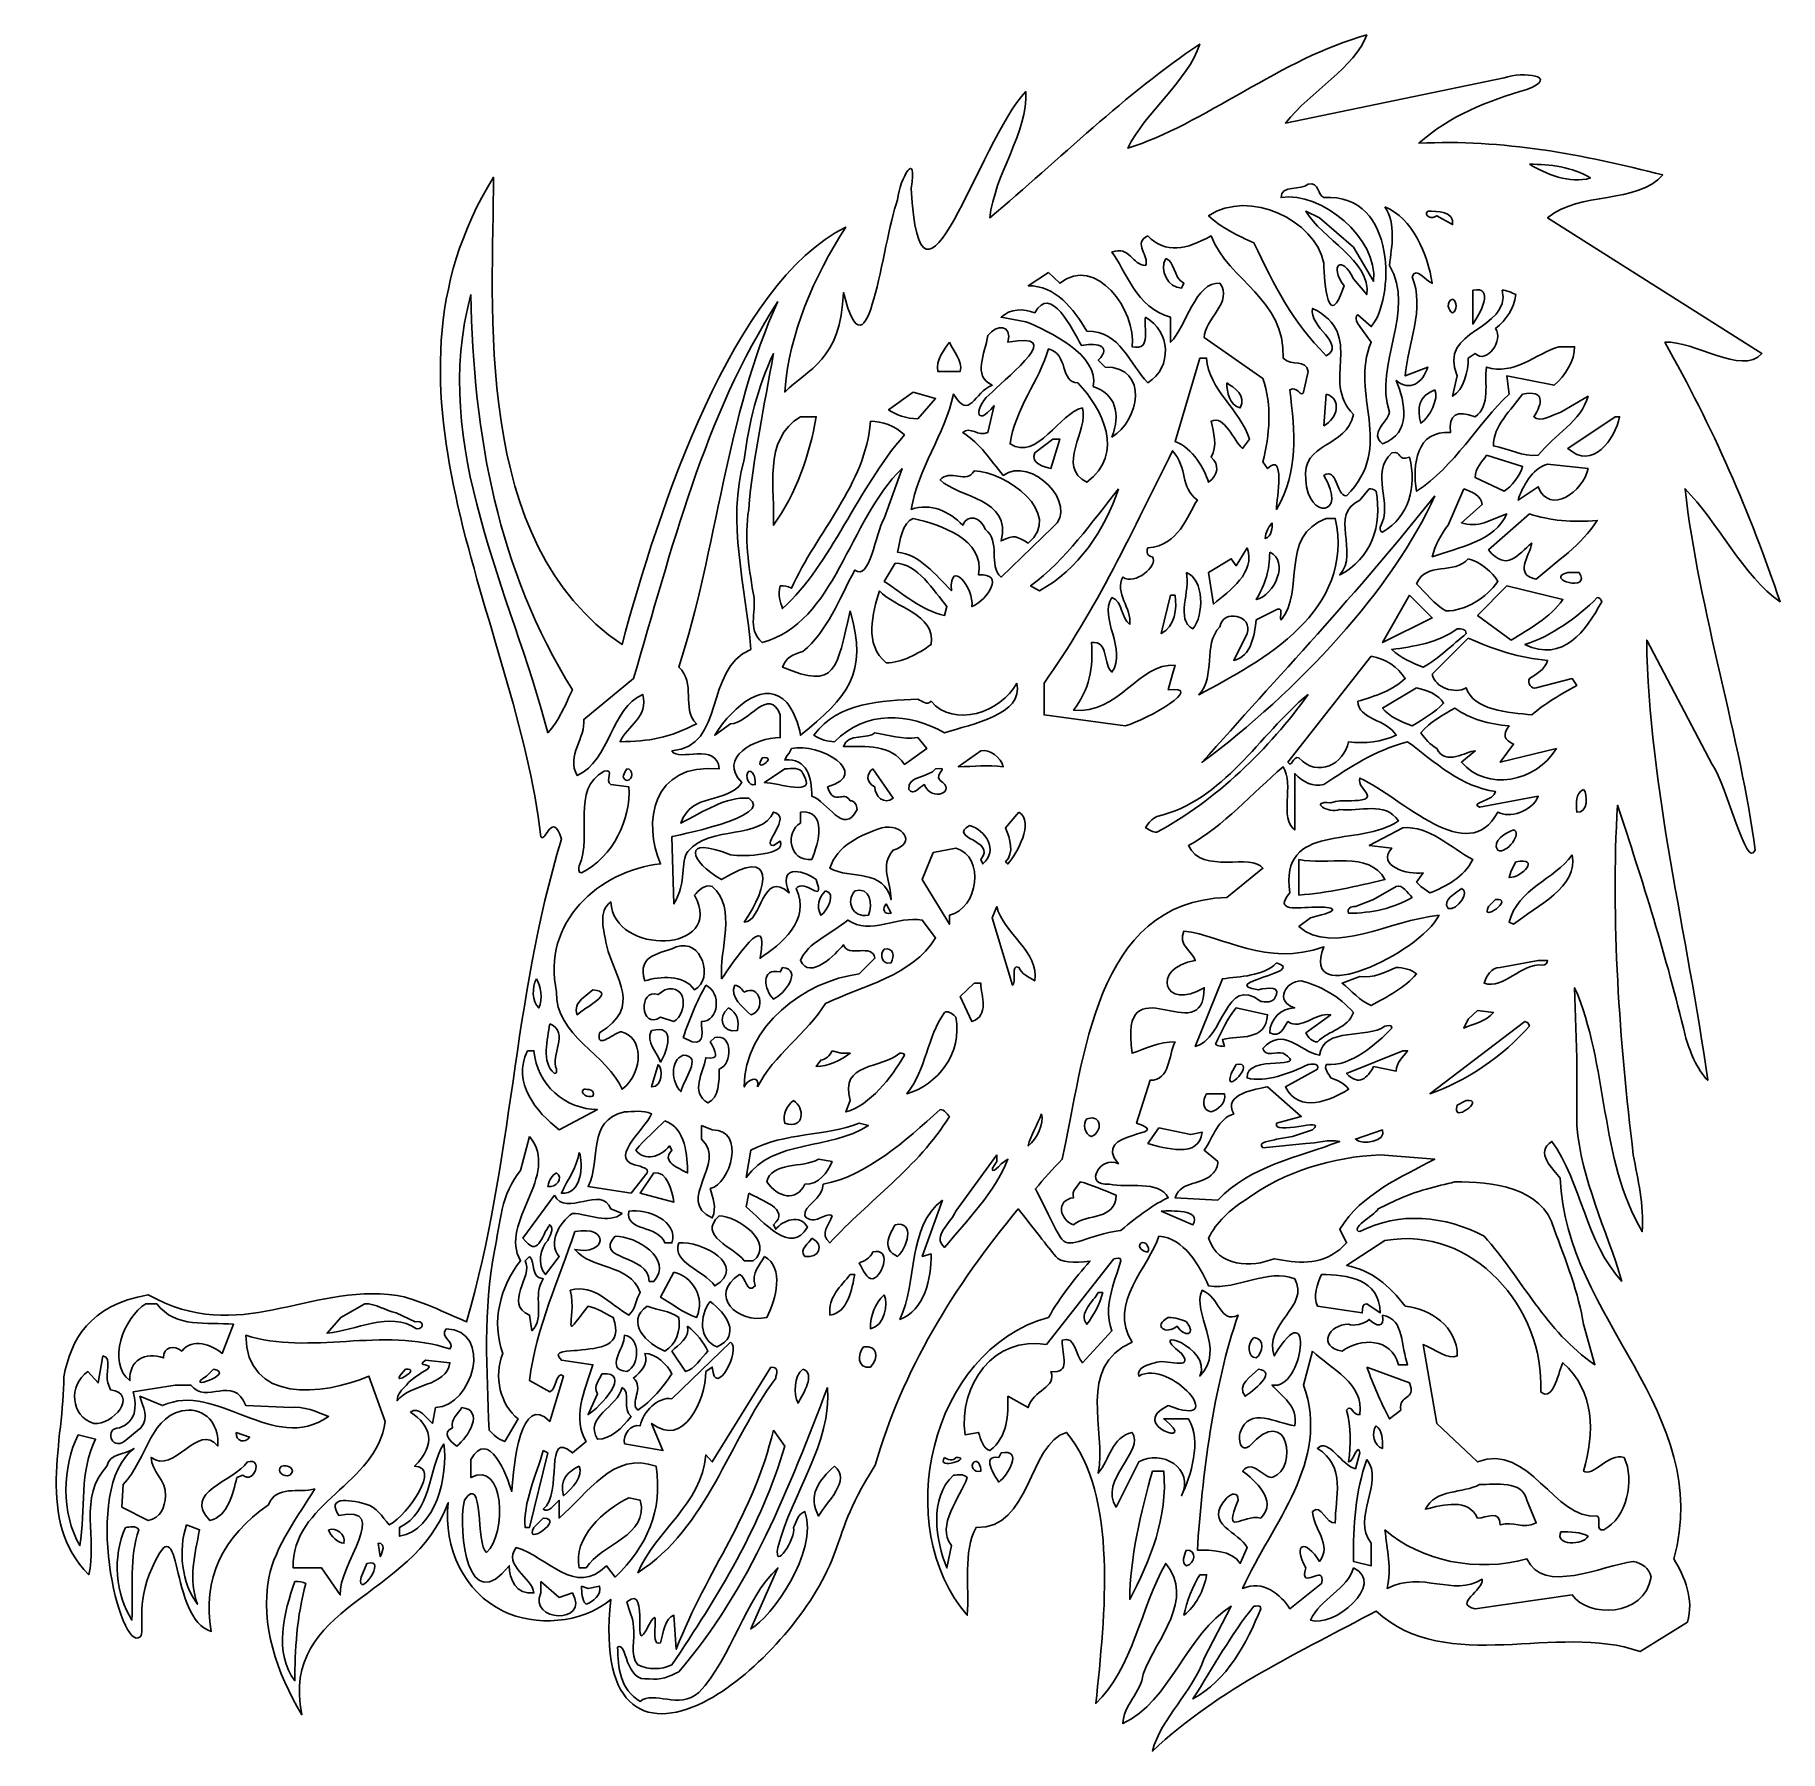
# Model space of a CAD drawing. Header units: centimetres. Extents: x -6.5 to 6.4, y -6.4 to 6.3.
import ezdxf

# ---------------------------------------------------------------- set-up
doc = ezdxf.new("R2010")
doc.units = ezdxf.units.CM
doc.header["$MEASUREMENT"] = 0
doc.layers.add('Ebene 1', color=7, linetype='Continuous')

msp = doc.modelspace()

# ---------------------------------------------------------------- linework, layer by layer
at = {"layer": 'Ebene 1'}
for points, knots in [([(5.21476, -2.87838), (4.94552, -2.5939), (4.91504, -2.14178), (4.6966, -1.84206), (4.6966, -1.84206), (4.56198, -1.92334), (4.7093, -2.0478), (4.75756, -2.11384), (4.75756, -2.11384), (4.79312, -3.15016), (5.90056, -3.84612), (5.5983, -4.93324), (5.5983, -4.93324), (5.68212, -5.06786), (5.74816, -5.23296), (5.6999, -5.4006), (5.6999, -5.4006), (5.6999, -5.4006), (5.34938, -5.61904), (5.34938, -5.61904), (5.34938, -5.61904), (4.72962, -5.4006), (3.92698, -5.80192), (3.39358, -5.31932), (3.39358, -5.31932), (2.83986, -5.61904), (2.23788, -5.88574), (1.7375, -6.35564), (1.7375, -6.35564), (1.80354, -6.10418), (2.03722, -5.9213), (2.12104, -5.6673), (2.12104, -5.6673), (2.12104, -5.6673), (2.3217, -5.28376), (2.3217, -5.28376), (2.3217, -5.28376), (1.98896, -5.48442), (1.87212, -5.98734), (1.51906, -6.15244), (1.51906, -6.15244), (1.51906, -6.02036), (1.65368, -5.9213), (1.66892, -5.78668), (1.66892, -5.78668), (1.77052, -5.51744), (2.055, -5.23296), (1.83656, -4.96626), (1.83656, -4.96626), (1.65368, -5.28376), (1.58764, -5.75366), (1.3184, -6.00258), (1.3184, -6.00258), (1.38698, -5.3498), (1.48604, -4.46588), (1.1025, -3.99598), (1.1025, -3.99598), (0.81802, -4.0798), (0.8358, -4.71734), (0.43194, -4.69956), (0.43194, -4.69956), (0.33288, -4.88498), (0.38368, -5.1339), (0.3659, -5.3498), (0.3659, -5.3498), (-0.19797, -4.69956), (0.08142, -3.394), (0.96788, -3.14508), (0.96788, -3.14508), (1.05424, -2.99776), (1.16092, -2.85552), (1.27522, -2.72852), (1.27522, -2.72852), (1.1533, -2.74376), (1.05932, -2.74122), (1.02122, -2.69296), (1.02122, -2.69296), (0.97042, -2.62946), (0.84342, -2.46944), (0.74436, -2.34244), (0.74436, -2.34244), (0.26938, -2.9114), (-0.11669, -3.54132), (-0.31481, -4.23982), (-0.31481, -4.23982), (-0.53325, -4.58526), (-0.52817, -4.66908), (-0.63993, -4.94848), (-0.63993, -4.94848), (-0.78979, -5.3244), (-1.19619, -5.7816), (-1.54925, -5.97464), (-1.54925, -5.97464), (-1.98867, -6.2134), (-2.36459, -6.0737), (-2.27315, -5.23296), (-2.27315, -5.23296), (-2.49159, -5.41584), (-2.83449, -5.43362), (-3.07071, -5.31932), (-3.07071, -5.31932), (-3.35519, -5.17962), (-3.51521, -4.8545), (-3.47711, -4.51668), (-3.47711, -4.51668), (-3.73619, -5.23296), (-4.72425, -5.26852), (-4.56169, -6.0864), (-4.56169, -6.0864), (-4.74711, -5.77652), (-4.86903, -5.42092), (-4.80553, -5.07294), (-4.80553, -5.07294), (-4.75981, -4.8418), (-4.58455, -4.60812), (-4.46517, -4.41508), (-4.46517, -4.41508), (-4.58455, -4.4481), (-4.74965, -4.38206), (-4.80807, -4.53192), (-4.80807, -4.53192), (-5.14335, -4.7656), (-5.30337, -5.0831), (-5.23225, -5.46918), (-5.23225, -5.46918), (-5.54467, -5.38536), (-5.44561, -4.48112), (-5.66913, -4.99928), (-5.66913, -4.99928), (-5.79613, -5.27106), (-5.71739, -5.47172), (-5.75803, -5.50982), (-5.75803, -5.50982), (-5.90789, -5.6419), (-6.19999, -4.41508), (-5.80375, -4.11536), (-5.80375, -4.11536), (-5.86725, -4.16362), (-5.98663, -4.14838), (-6.00441, -4.24744), (-6.00441, -4.24744), (-6.22031, -4.46588), (-6.07299, -4.79862), (-6.13903, -5.05008), (-6.13903, -5.05008), (-6.53781, -4.64876), (-6.31937, -4.05186), (-6.32445, -3.5845), (-6.32445, -3.5845), (-6.26857, -3.31272), (-6.14157, -3.05618), (-5.69961, -2.97744), (-5.69961, -2.97744), (-5.01381, -3.35844), (-4.53121, -2.89108), (-3.85557, -2.98252), (-3.85557, -2.98252), (-3.73111, -3.0003), (-3.47203, -3.11968), (-3.34249, -3.1781), (-3.34249, -3.1781), (-2.99197, -1.97414), (-3.00721, -0.82098), (-2.63891, 0.39567), (-2.63891, 0.39567), (-2.70749, 0.61411), (-2.75575, 0.36519), (-2.79131, 0.41345), (-2.79131, 0.41345), (-2.97419, 2.01873), (-4.12735, 3.70529), (-3.14183, 5.29533), (-3.14183, 5.29533), (-3.14183, 4.34283), (-3.30947, 2.58769), (-2.18933, 1.83585), (-2.18933, 1.83585), (-1.92263, 2.83661), (-1.36891, 4.51047), (-0.53325, 4.92703), (-0.53325, 4.92703), (-0.76947, 4.55873), (-0.95235, 4.14217), (-0.98537, 3.70529), (-0.98537, 3.70529), (-0.81773, 3.87293), (-0.56627, 3.94151), (-0.55103, 4.44189), (-0.55103, 4.44189), (-0.36561, 3.72307), (-0.26655, 4.81019), (-0.14971, 5.12769), (-0.14971, 5.12769), (-0.13193, 5.29533), (0.00014, 5.51123), (-0.04811, 5.21151), (-0.04811, 5.21151), (0.01538, 4.00755), (0.44972, 5.56203), (0.80024, 5.93033), (0.80024, 5.93033), (0.81802, 5.63061), (0.56656, 5.31311), (0.53354, 4.99561), (0.53354, 4.99561), (1.0517, 5.42995), (1.53684, 5.91509), (2.08802, 6.28085), (2.08802, 6.28085), (2.0042, 6.01415), (1.6867, 5.78047), (1.55462, 5.51123), (1.55462, 5.51123), (2.1058, 5.67887), (2.70524, 6.18179), (3.325, 6.34943), (3.325, 6.34943), (3.24118, 6.11321), (2.90844, 5.93033), (2.72302, 5.69665), (2.72302, 5.69665), (2.72302, 5.69665), (4.34354, 6.03193), (4.34354, 6.03193), (4.34354, 6.03193), (4.47816, 6.08019), (4.76264, 6.04717), (4.51118, 5.94557), (4.51118, 5.94557), (4.2267, 5.86429), (3.92698, 5.74745), (3.71108, 5.54679), (3.71108, 5.54679), (4.3283, 5.57981), (4.93028, 5.46297), (5.51702, 5.31311), (5.51702, 5.31311), (5.3316, 5.09467), (4.89726, 5.19373), (4.66358, 4.99561), (4.66358, 4.99561), (4.66358, 4.99561), (6.25108, 3.98977), (6.25108, 3.98977), (6.25108, 3.98977), (6.10122, 3.82467), (5.74816, 4.09137), (5.53226, 4.07359), (5.53226, 4.07359), (5.88278, 3.45637), (6.16726, 2.80359), (6.3857, 2.15335), (6.3857, 2.15335), (6.11646, 2.33623), (5.9158, 2.75533), (5.68212, 2.98901), (5.68212, 2.98901), (5.78372, 2.08477), (6.10122, 1.11703), (6.20028, 0.31439), (6.20028, 0.31439), (6.13424, 0.16199), (5.99962, 0.78175), (5.88278, 0.94939), (5.88278, 0.94939), (5.88278, 0.94939), (5.39764, 1.86887), (5.39764, 1.86887), (5.39764, 1.86887), (5.41542, 0.76397), (5.6999, -0.30282), (5.84976, -1.38994), (5.84976, -1.38994), (5.76594, -1.30612), (5.71514, -1.1715), (5.68212, -1.05466), (5.68212, -1.05466), (5.5475, -0.4857), (5.36462, 0.09595), (5.18174, 0.64713), (5.18174, 0.64713), (5.13094, -0.20376), (5.19698, -1.10546), (5.29858, -1.94112), (5.29858, -1.94112), (5.3316, -2.124), (5.37986, -2.30942), (5.36462, -2.51008), (5.36462, -2.51008), (5.04712, -1.97414), (5.11316, -1.2731), (4.86424, -0.70414), (4.86424, -0.70414), (4.86424, -0.70414), (4.87948, -1.2223), (4.87948, -1.2223), (4.87948, -1.2223), (4.87948, -1.2223), (4.87948, -1.72522), (4.87948, -1.72522), (4.87948, -1.72522), (4.91504, -2.124), (5.09792, -2.4923), (5.21476, -2.87838)], [0, 0, 0, 0, 0.01315789, 0.01315789, 0.01315789, 0.01315789, 0.02631579, 0.02631579, 0.02631579, 0.02631579, 0.03947368, 0.03947368, 0.03947368, 0.03947368, 0.05263158, 0.05263158, 0.05263158, 0.05263158, 0.06578947, 0.06578947, 0.06578947, 0.06578947, 0.07894737, 0.07894737, 0.07894737, 0.07894737, 0.09210526, 0.09210526, 0.09210526, 0.09210526, 0.10526316, 0.10526316, 0.10526316, 0.10526316, 0.11842105, 0.11842105, 0.11842105, 0.11842105, 0.13157895, 0.13157895, 0.13157895, 0.13157895, 0.14473684, 0.14473684, 0.14473684, 0.14473684, 0.15789474, 0.15789474, 0.15789474, 0.15789474, 0.17105263, 0.17105263, 0.17105263, 0.17105263, 0.18421053, 0.18421053, 0.18421053, 0.18421053, 0.19736842, 0.19736842, 0.19736842, 0.19736842, 0.21052632, 0.21052632, 0.21052632, 0.21052632, 0.22368421, 0.22368421, 0.22368421, 0.22368421, 0.23684211, 0.23684211, 0.23684211, 0.23684211, 0.25, 0.25, 0.25, 0.25, 0.26315789, 0.26315789, 0.26315789, 0.26315789, 0.27631579, 0.27631579, 0.27631579, 0.27631579, 0.28947368, 0.28947368, 0.28947368, 0.28947368, 0.30263158, 0.30263158, 0.30263158, 0.30263158, 0.31578947, 0.31578947, 0.31578947, 0.31578947, 0.32894737, 0.32894737, 0.32894737, 0.32894737, 0.34210526, 0.34210526, 0.34210526, 0.34210526, 0.35526316, 0.35526316, 0.35526316, 0.35526316, 0.36842105, 0.36842105, 0.36842105, 0.36842105, 0.38157895, 0.38157895, 0.38157895, 0.38157895, 0.39473684, 0.39473684, 0.39473684, 0.39473684, 0.40789474, 0.40789474, 0.40789474, 0.40789474, 0.42105263, 0.42105263, 0.42105263, 0.42105263, 0.43421053, 0.43421053, 0.43421053, 0.43421053, 0.44736842, 0.44736842, 0.44736842, 0.44736842, 0.46052632, 0.46052632, 0.46052632, 0.46052632, 0.47368421, 0.47368421, 0.47368421, 0.47368421, 0.48684211, 0.48684211, 0.48684211, 0.48684211, 0.5, 0.5, 0.5, 0.5, 0.51315789, 0.51315789, 0.51315789, 0.51315789, 0.52631579, 0.52631579, 0.52631579, 0.52631579, 0.53947368, 0.53947368, 0.53947368, 0.53947368, 0.55263158, 0.55263158, 0.55263158, 0.55263158, 0.56578947, 0.56578947, 0.56578947, 0.56578947, 0.57894737, 0.57894737, 0.57894737, 0.57894737, 0.59210526, 0.59210526, 0.59210526, 0.59210526, 0.60526316, 0.60526316, 0.60526316, 0.60526316, 0.61842105, 0.61842105, 0.61842105, 0.61842105, 0.63157895, 0.63157895, 0.63157895, 0.63157895, 0.64473684, 0.64473684, 0.64473684, 0.64473684, 0.65789474, 0.65789474, 0.65789474, 0.65789474, 0.67105263, 0.67105263, 0.67105263, 0.67105263, 0.68421053, 0.68421053, 0.68421053, 0.68421053, 0.69736842, 0.69736842, 0.69736842, 0.69736842, 0.71052632, 0.71052632, 0.71052632, 0.71052632, 0.72368421, 0.72368421, 0.72368421, 0.72368421, 0.73684211, 0.73684211, 0.73684211, 0.73684211, 0.75, 0.75, 0.75, 0.75, 0.76315789, 0.76315789, 0.76315789, 0.76315789, 0.77631579, 0.77631579, 0.77631579, 0.77631579, 0.78947368, 0.78947368, 0.78947368, 0.78947368, 0.80263158, 0.80263158, 0.80263158, 0.80263158, 0.81578947, 0.81578947, 0.81578947, 0.81578947, 0.82894737, 0.82894737, 0.82894737, 0.82894737, 0.84210526, 0.84210526, 0.84210526, 0.84210526, 0.85526316, 0.85526316, 0.85526316, 0.85526316, 0.86842105, 0.86842105, 0.86842105, 0.86842105, 0.88157895, 0.88157895, 0.88157895, 0.88157895, 0.89473684, 0.89473684, 0.89473684, 0.89473684, 0.90789474, 0.90789474, 0.90789474, 0.90789474, 0.92105263, 0.92105263, 0.92105263, 0.92105263, 0.93421053, 0.93421053, 0.93421053, 0.93421053, 0.94736842, 0.94736842, 0.94736842, 0.94736842, 0.96052632, 0.96052632, 0.96052632, 0.96052632, 0.97368421, 0.97368421, 0.97368421, 0.97368421, 0.98684211, 0.98684211, 0.98684211, 0.98684211, 1, 1, 1, 1]), ([(1.83656, 4.69335), (1.90514, 4.67557), (1.88736, 4.55873), (1.97118, 4.51047), (1.97118, 4.51047), (1.97118, 4.51047), (1.9534, 4.47491), (1.9534, 4.47491), (1.9534, 4.47491), (1.85434, 4.47491), (1.78576, 4.60953), (1.83656, 4.69335)], [0, 0, 0, 0, 0.33333333, 0.33333333, 0.33333333, 0.33333333, 0.66666667, 0.66666667, 0.66666667, 0.66666667, 1, 1, 1, 1]), ([(0.4167, 3.12109), (0.65038, 3.12109), (1.08472, 2.80359), (0.81802, 2.58769), (0.81802, 2.58769), (0.7342, 2.63595), (0.71642, 2.65373), (0.61736, 2.60293), (0.61736, 2.60293), (0.70118, 2.92043), (0.29986, 2.92043), (0.16524, 3.05505), (0.16524, 3.05505), (0.23382, 3.13887), (0.3659, 3.02203), (0.4167, 3.12109)], [0, 0, 0, 0, 0.25, 0.25, 0.25, 0.25, 0.5, 0.5, 0.5, 0.5, 0.75, 0.75, 0.75, 0.75, 1, 1, 1, 1]), ([(-0.24877, -0.41966), (-0.18273, -0.40188), (-0.16749, -0.47046), (-0.19797, -0.52126), (-0.19797, -0.52126), (-0.26655, -0.5365), (-0.28433, -0.45268), (-0.24877, -0.41966)], [0, 0, 0, 0, 0.5, 0.5, 0.5, 0.5, 1, 1, 1, 1]), ([(-2.40523, -0.71938), (-2.22235, -0.73716), (-2.47381, -0.854), (-2.52207, -0.9048), (-2.52207, -0.9048), (-2.53985, -0.854), (-2.52207, -0.82098), (-2.48905, -0.78796), (-2.48905, -0.78796), (-2.48905, -0.78796), (-2.40523, -0.71938), (-2.40523, -0.71938)], [0, 0, 0, 0, 0.33333333, 0.33333333, 0.33333333, 0.33333333, 0.66666667, 0.66666667, 0.66666667, 0.66666667, 1, 1, 1, 1]), ([(1.33618, -2.95966), (1.33618, -2.95966), (1.3692, -2.95966), (1.3692, -2.95966), (1.3692, -2.95966), (1.35142, -3.04348), (1.30316, -3.1273), (1.25236, -3.19588), (1.25236, -3.19588), (1.18632, -3.11206), (1.30316, -3.02824), (1.33618, -2.95966)], [0, 0, 0, 0, 0.33333333, 0.33333333, 0.33333333, 0.33333333, 0.66666667, 0.66666667, 0.66666667, 0.66666667, 1, 1, 1, 1]), ([(1.85434, -3.14508), (1.90514, -3.14508), (1.9534, -3.16032), (1.98896, -3.1781), (1.98896, -3.1781), (2.07024, -3.27716), (1.97118, -3.29494), (1.92038, -3.21112), (1.92038, -3.21112), (1.83656, -3.27716), (1.7375, -3.21112), (1.85434, -3.14508)], [0, 0, 0, 0, 0.33333333, 0.33333333, 0.33333333, 0.33333333, 0.66666667, 0.66666667, 0.66666667, 0.66666667, 1, 1, 1, 1]), ([(2.48934, -3.29494), (2.57316, -3.29494), (2.55538, -3.41178), (2.50712, -3.4448), (2.50712, -3.4448), (2.43854, -3.4448), (2.43854, -3.32796), (2.48934, -3.29494)], [0, 0, 0, 0, 0.5, 0.5, 0.5, 0.5, 1, 1, 1, 1]), ([(-3.64475, -3.46258), (-3.64475, -3.46258), (-3.46441, -3.48036), (-3.46441, -3.48036), (-3.46441, -3.48036), (-3.49489, -3.66324), (-3.75651, -3.63022), (-3.85557, -3.7623), (-3.85557, -3.7623), (-3.85557, -3.7115), (-3.81747, -3.68102), (-3.78699, -3.64546), (-3.78699, -3.64546), (-3.74381, -3.59466), (-3.68539, -3.56164), (-3.62951, -3.52862), (-3.62951, -3.52862), (-3.57617, -3.48036), (-3.72857, -3.51338), (-3.64475, -3.46258)], [0, 0, 0, 0, 0.2, 0.2, 0.2, 0.2, 0.4, 0.4, 0.4, 0.4, 0.6, 0.6, 0.6, 0.6, 0.8, 0.8, 0.8, 0.8, 1, 1, 1, 1]), ([(-3.79461, -3.52862), (-3.66253, -3.51338), (-3.90637, -3.66324), (-3.82255, -3.56164), (-3.82255, -3.56164), (-3.82255, -3.56164), (-3.79461, -3.52862), (-3.79461, -3.52862)], [0, 0, 0, 0, 0.5, 0.5, 0.5, 0.5, 1, 1, 1, 1]), ([(2.52236, -3.52862), (2.67222, -3.5464), (2.4741, -3.69626), (2.4233, -3.72928), (2.4233, -3.72928), (2.35726, -3.64546), (2.4741, -3.57942), (2.52236, -3.52862)], [0, 0, 0, 0, 0.5, 0.5, 0.5, 0.5, 1, 1, 1, 1]), ([(-2.77353, -4.1306), (-2.77353, -4.1306), (-2.74051, -4.14838), (-2.74051, -4.14838), (-2.74051, -4.14838), (-2.74051, -4.14838), (-2.87513, -4.69956), (-2.87513, -4.69956), (-2.87513, -4.69956), (-2.87513, -4.69956), (-2.90815, -4.69956), (-2.90815, -4.69956), (-2.90815, -4.69956), (-2.92339, -4.51668), (-2.82433, -4.31348), (-2.77353, -4.1306)], [0, 0, 0, 0, 0.25, 0.25, 0.25, 0.25, 0.5, 0.5, 0.5, 0.5, 0.75, 0.75, 0.75, 0.75, 1, 1, 1, 1]), ([(-2.13853, -4.48112), (-2.13853, -4.48112), (-2.05471, -4.4989), (-2.05471, -4.4989), (-2.05471, -4.4989), (-1.98867, -4.7656), (-2.33919, -4.8164), (-2.45603, -4.99928), (-2.45603, -4.99928), (-2.45603, -4.99928), (-2.50683, -4.99928), (-2.50683, -4.99928), (-2.50683, -4.99928), (-2.55763, -4.78338), (-2.32141, -4.56494), (-2.13853, -4.48112)], [0, 0, 0, 0, 0.25, 0.25, 0.25, 0.25, 0.5, 0.5, 0.5, 0.5, 0.75, 0.75, 0.75, 0.75, 1, 1, 1, 1]), ([(-2.77353, -4.63098), (-2.60589, -4.63098), (-2.92339, -4.84942), (-2.84211, -4.69956), (-2.84211, -4.69956), (-2.84211, -4.69956), (-2.77353, -4.63098), (-2.77353, -4.63098)], [0, 0, 0, 0, 0.5, 0.5, 0.5, 0.5, 1, 1, 1, 1]), ([(-4.36357, -4.71734), (-4.30769, -4.69956), (-4.23403, -4.74782), (-4.24927, -4.8164), (-4.24927, -4.8164), (-4.29499, -4.8164), (-4.34833, -4.7656), (-4.36357, -4.71734)], [0, 0, 0, 0, 0.5, 0.5, 0.5, 0.5, 1, 1, 1, 1])]:
    msp.add_open_spline(points, degree=3, knots=knots, dxfattribs=at)
at = {"layer": 'Ebene 1', "color": 7}
for points, knots in [([(4.52896, 5.39185), (4.68136, 5.39185), (4.84646, 5.37407), (4.98108, 5.29025), (4.98108, 5.29025), (4.83122, 5.24199), (4.6458, 5.32327), (4.52896, 5.39185)], [0, 0, 0, 0, 0.5, 0.5, 0.5, 0.5, 1, 1, 1, 1]), ([(2.89066, 5.24453), (2.97448, 5.26231), (2.95924, 5.16071), (3.0075, 5.14547), (3.0075, 5.14547), (3.55868, 5.17849), (3.52566, 4.37585), (3.35802, 4.19043), (3.35802, 4.19043), (3.35802, 4.19043), (3.25896, 4.27679), (3.25896, 4.27679), (3.25896, 4.27679), (3.22594, 4.25901), (3.25896, 4.20821), (3.2742, 4.19043), (3.2742, 4.19043), (3.2742, 4.19043), (3.35802, 4.07359), (3.35802, 4.07359), (3.35802, 4.07359), (3.19038, 3.69005), (3.54344, 3.30651), (3.17514, 2.93821), (3.17514, 2.93821), (3.09132, 2.93821), (3.1091, 3.15411), (3.0075, 3.08807), (3.0075, 3.08807), (3.19038, 2.78581), (2.89066, 2.75533), (2.87288, 3.05505), (2.87288, 3.05505), (2.83986, 3.33953), (3.17514, 3.28873), (3.22594, 3.54019), (3.22594, 3.54019), (2.97448, 3.79165), (3.325, 4.12439), (2.92368, 4.32505), (2.92368, 4.32505), (2.89066, 4.19043), (3.17514, 4.05835), (3.02528, 3.97453), (3.02528, 3.97453), (2.77382, 4.22599), (2.6392, 4.49269), (2.48934, 4.81019), (2.48934, 4.81019), (2.3725, 4.86099), (2.23788, 4.92703), (2.15406, 5.01085), (2.15406, 5.01085), (2.45632, 5.21151), (2.94146, 4.97783), (3.0075, 4.66033), (3.0075, 4.66033), (3.0075, 4.51047), (3.04052, 4.14217), (3.15736, 4.49269), (3.15736, 4.49269), (3.04052, 4.64255), (3.14212, 4.72637), (3.22594, 4.54349), (3.22594, 4.54349), (3.22594, 4.54349), (3.325, 4.42665), (3.325, 4.42665), (3.325, 4.42665), (3.35802, 4.67557), (2.98972, 4.84321), (2.87288, 5.04387), (2.87288, 5.04387), (2.87288, 5.04387), (2.97448, 4.99561), (2.97448, 4.99561), (2.97448, 4.99561), (2.97448, 4.99561), (3.22594, 4.77717), (3.22594, 4.77717), (3.22594, 4.77717), (3.22594, 4.77717), (3.3758, 4.52571), (3.3758, 4.52571), (3.3758, 4.52571), (3.40882, 4.84321), (2.98972, 5.19373), (2.69, 5.14547), (2.69, 5.14547), (2.69, 5.24453), (2.83986, 5.19373), (2.89066, 5.24453)], [0, 0, 0, 0, 0.04347826, 0.04347826, 0.04347826, 0.04347826, 0.08695652, 0.08695652, 0.08695652, 0.08695652, 0.13043478, 0.13043478, 0.13043478, 0.13043478, 0.17391304, 0.17391304, 0.17391304, 0.17391304, 0.2173913, 0.2173913, 0.2173913, 0.2173913, 0.26086957, 0.26086957, 0.26086957, 0.26086957, 0.30434783, 0.30434783, 0.30434783, 0.30434783, 0.34782609, 0.34782609, 0.34782609, 0.34782609, 0.39130435, 0.39130435, 0.39130435, 0.39130435, 0.43478261, 0.43478261, 0.43478261, 0.43478261, 0.47826087, 0.47826087, 0.47826087, 0.47826087, 0.52173913, 0.52173913, 0.52173913, 0.52173913, 0.56521739, 0.56521739, 0.56521739, 0.56521739, 0.60869565, 0.60869565, 0.60869565, 0.60869565, 0.65217391, 0.65217391, 0.65217391, 0.65217391, 0.69565217, 0.69565217, 0.69565217, 0.69565217, 0.73913043, 0.73913043, 0.73913043, 0.73913043, 0.7826087, 0.7826087, 0.7826087, 0.7826087, 0.82608696, 0.82608696, 0.82608696, 0.82608696, 0.86956522, 0.86956522, 0.86956522, 0.86956522, 0.91304348, 0.91304348, 0.91304348, 0.91304348, 0.95652174, 0.95652174, 0.95652174, 0.95652174, 1, 1, 1, 1]), ([(3.45962, 5.07689), (3.66028, 4.99561), (3.77712, 4.72637), (3.81014, 4.51047), (3.81014, 4.51047), (3.75934, 4.52571), (3.6933, 4.64255), (3.66028, 4.55873), (3.66028, 4.55873), (3.75934, 4.32505), (3.62726, 4.05835), (3.60948, 3.82467), (3.60948, 3.82467), (3.60948, 3.82467), (3.77712, 3.89071), (3.77712, 3.89071), (3.77712, 3.89071), (3.74156, 3.77387), (3.6425, 3.70529), (3.54344, 3.79165), (3.54344, 3.79165), (3.60948, 3.62401), (3.66028, 3.40557), (3.44184, 3.32175), (3.44184, 3.32175), (3.34278, 3.40557), (3.47486, 3.47415), (3.49264, 3.55543), (3.49264, 3.55543), (3.3758, 3.90849), (3.6933, 4.30727), (3.49264, 4.64255), (3.49264, 4.64255), (3.51042, 4.79241), (3.54344, 4.94481), (3.45962, 5.07689)], [0, 0, 0, 0, 0.11111111, 0.11111111, 0.11111111, 0.11111111, 0.22222222, 0.22222222, 0.22222222, 0.22222222, 0.33333333, 0.33333333, 0.33333333, 0.33333333, 0.44444444, 0.44444444, 0.44444444, 0.44444444, 0.55555556, 0.55555556, 0.55555556, 0.55555556, 0.66666667, 0.66666667, 0.66666667, 0.66666667, 0.77777778, 0.77777778, 0.77777778, 0.77777778, 0.88888889, 0.88888889, 0.88888889, 0.88888889, 1, 1, 1, 1]), ([(3.77712, 5.04387), (3.84316, 5.04387), (3.97778, 5.04387), (3.96, 4.94481), (3.96, 4.94481), (3.96, 4.94481), (3.84316, 5.01085), (3.84316, 5.01085), (3.84316, 5.01085), (3.81014, 4.97783), (3.74156, 5.01085), (3.77712, 5.04387)], [0, 0, 0, 0, 0.33333333, 0.33333333, 0.33333333, 0.33333333, 0.66666667, 0.66666667, 0.66666667, 0.66666667, 1, 1, 1, 1]), ([(1.70448, 4.86099), (1.83656, 4.72637), (1.98896, 4.75939), (2.17184, 4.86099), (2.17184, 4.86099), (2.30646, 4.52571), (2.72302, 4.39363), (2.70524, 3.95675), (2.70524, 3.95675), (2.77382, 3.89071), (2.87288, 3.95675), (2.89066, 3.85769), (2.89066, 3.85769), (2.89066, 3.85769), (2.85764, 3.70529), (2.85764, 3.70529), (2.85764, 3.70529), (2.83986, 3.65703), (2.80684, 3.75609), (2.75604, 3.72307), (2.75604, 3.72307), (2.7916, 3.40557), (2.82208, 3.12109), (2.65698, 2.83661), (2.65698, 2.83661), (2.65698, 2.92043), (2.72302, 3.27095), (2.59094, 3.13887), (2.59094, 3.13887), (2.59094, 3.13887), (2.55538, 3.18967), (2.55538, 3.18967), (2.55538, 3.18967), (2.60618, 3.38779), (2.62396, 3.60623), (2.55538, 3.80689), (2.55538, 3.80689), (2.55538, 3.80689), (2.12104, 4.10915), (2.12104, 4.10915), (2.12104, 4.10915), (2.12104, 4.24123), (2.33948, 4.37585), (2.23788, 4.51047), (2.23788, 4.51047), (2.055, 4.52571), (1.98896, 4.19043), (1.87212, 4.07359), (1.87212, 4.07359), (1.87212, 4.07359), (1.87212, 4.25901), (1.87212, 4.25901), (1.87212, 4.25901), (1.62066, 4.32505), (1.53684, 4.60953), (1.43778, 4.74161), (1.43778, 4.74161), (1.56986, 4.79241), (1.58764, 4.64255), (1.6867, 4.64255), (1.6867, 4.64255), (1.71972, 4.71113), (1.58764, 4.81019), (1.70448, 4.86099)], [0, 0, 0, 0, 0.0625, 0.0625, 0.0625, 0.0625, 0.125, 0.125, 0.125, 0.125, 0.1875, 0.1875, 0.1875, 0.1875, 0.25, 0.25, 0.25, 0.25, 0.3125, 0.3125, 0.3125, 0.3125, 0.375, 0.375, 0.375, 0.375, 0.4375, 0.4375, 0.4375, 0.4375, 0.5, 0.5, 0.5, 0.5, 0.5625, 0.5625, 0.5625, 0.5625, 0.625, 0.625, 0.625, 0.625, 0.6875, 0.6875, 0.6875, 0.6875, 0.75, 0.75, 0.75, 0.75, 0.8125, 0.8125, 0.8125, 0.8125, 0.875, 0.875, 0.875, 0.875, 0.9375, 0.9375, 0.9375, 0.9375, 1, 1, 1, 1]), ([(0.96788, 4.59175), (0.96788, 4.59175), (1.0517, 4.51047), (1.0517, 4.51047), (1.0517, 4.51047), (1.3184, 4.72637), (1.62066, 4.30727), (1.58764, 4.04057), (1.58764, 4.04057), (1.7375, 4.00755), (1.66892, 4.19043), (1.6867, 4.25901), (1.6867, 4.25901), (1.87212, 4.15741), (1.88736, 3.89071), (1.70448, 3.77387), (1.70448, 3.77387), (1.56986, 3.90849), (1.50382, 4.15741), (1.25236, 4.15741), (1.25236, 4.15741), (1.1533, 4.32505), (1.01868, 4.49269), (0.81802, 4.49269), (0.81802, 4.49269), (0.81802, 4.49269), (0.96788, 4.59175), (0.96788, 4.59175)], [0, 0, 0, 0, 0.14285714, 0.14285714, 0.14285714, 0.14285714, 0.28571429, 0.28571429, 0.28571429, 0.28571429, 0.42857143, 0.42857143, 0.42857143, 0.42857143, 0.57142857, 0.57142857, 0.57142857, 0.57142857, 0.71428571, 0.71428571, 0.71428571, 0.71428571, 0.85714286, 0.85714286, 0.85714286, 0.85714286, 1, 1, 1, 1]), ([(-3.30947, 4.42665), (-3.29169, 3.38779), (-3.10881, 2.38703), (-2.55763, 1.50057), (-2.55763, 1.50057), (-2.60589, 1.40151), (-2.65669, 1.26689), (-2.74051, 1.18307), (-2.74051, 1.18307), (-3.00721, 2.21939), (-3.61427, 3.30651), (-3.30947, 4.42665)], [0, 0, 0, 0, 0.33333333, 0.33333333, 0.33333333, 0.33333333, 0.66666667, 0.66666667, 0.66666667, 0.66666667, 1, 1, 1, 1]), ([(1.29808, 3.74593), (1.34888, 3.97961), (0.96788, 4.15741), (0.80024, 4.22599), (0.80024, 4.22599), (0.80024, 4.22599), (0.61736, 4.25901), (0.61736, 4.25901), (0.61736, 4.25901), (0.6834, 4.32505), (0.785, 4.32505), (0.86628, 4.29203), (0.86628, 4.29203), (0.98566, 4.51047), (1.14568, 4.16757), (1.21172, 4.05073), (1.21172, 4.05073), (1.29808, 4.06851), (1.45302, 4.05835), (1.33618, 3.94151), (1.33618, 3.94151), (1.33618, 3.94151), (1.38698, 3.89071), (1.38698, 3.89071), (1.38698, 3.89071), (1.71972, 3.89071), (1.6359, 3.48939), (1.43778, 3.37255), (1.43778, 3.37255), (1.50382, 3.54019), (1.46572, 3.69513), (1.29808, 3.74593)], [0, 0, 0, 0, 0.125, 0.125, 0.125, 0.125, 0.25, 0.25, 0.25, 0.25, 0.375, 0.375, 0.375, 0.375, 0.5, 0.5, 0.5, 0.5, 0.625, 0.625, 0.625, 0.625, 0.75, 0.75, 0.75, 0.75, 0.875, 0.875, 0.875, 0.875, 1, 1, 1, 1]), ([(4.3283, 4.45967), (4.36132, 4.45967), (4.39434, 4.44189), (4.4299, 4.42665), (4.4299, 4.42665), (4.41212, 4.32505), (4.36132, 4.24123), (4.2775, 4.17519), (4.2775, 4.17519), (4.34354, 4.09137), (4.21146, 3.90849), (4.12764, 3.98977), (4.12764, 3.98977), (4.12764, 3.98977), (4.07684, 3.95675), (4.07684, 3.95675), (4.07684, 3.95675), (4.07684, 3.85769), (4.04382, 3.72307), (3.96, 3.67481), (3.96, 3.67481), (3.96, 3.67481), (3.99556, 3.82467), (3.99556, 3.82467), (3.99556, 3.82467), (3.84316, 4.17519), (4.39434, 4.15741), (4.3283, 4.45967)], [0, 0, 0, 0, 0.14285714, 0.14285714, 0.14285714, 0.14285714, 0.28571429, 0.28571429, 0.28571429, 0.28571429, 0.42857143, 0.42857143, 0.42857143, 0.42857143, 0.57142857, 0.57142857, 0.57142857, 0.57142857, 0.71428571, 0.71428571, 0.71428571, 0.71428571, 0.85714286, 0.85714286, 0.85714286, 0.85714286, 1, 1, 1, 1]), ([(4.10986, 4.45967), (4.2775, 4.49269), (4.16066, 4.27679), (4.10986, 4.20821), (4.10986, 4.20821), (4.10986, 4.20821), (4.10986, 4.45967), (4.10986, 4.45967)], [0, 0, 0, 0, 0.5, 0.5, 0.5, 0.5, 1, 1, 1, 1]), ([(-1.03617, 4.37585), (-1.41971, 3.54019), (-1.48575, 2.53689), (-1.77023, 1.66821), (-1.77023, 1.66821), (-1.63815, 1.55137), (-1.75499, 1.36595), (-1.63815, 1.24911), (-1.63815, 1.24911), (-1.83881, 1.14751), (-1.98867, 1.11703), (-2.20457, 1.11703), (-2.20457, 1.11703), (-2.15377, 1.23387), (-1.98867, 1.29991), (-2.03693, 1.46755), (-2.03693, 1.46755), (-2.27315, 1.36595), (-2.27315, 0.98241), (-2.52207, 0.86557), (-2.52207, 0.86557), (-2.60589, 1.01543), (-2.45603, 1.14751), (-2.47381, 1.28213), (-2.47381, 1.28213), (-2.47381, 1.28213), (-2.10551, 1.58439), (-2.10551, 1.58439), (-2.10551, 1.58439), (-1.82103, 2.53689), (-1.58735, 3.52241), (-1.03617, 4.37585)], [0, 0, 0, 0, 0.125, 0.125, 0.125, 0.125, 0.25, 0.25, 0.25, 0.25, 0.375, 0.375, 0.375, 0.375, 0.5, 0.5, 0.5, 0.5, 0.625, 0.625, 0.625, 0.625, 0.75, 0.75, 0.75, 0.75, 0.875, 0.875, 0.875, 0.875, 1, 1, 1, 1]), ([(3.96, 4.39363), (3.99556, 4.37585), (3.99556, 4.30727), (3.96, 4.29203), (3.96, 4.29203), (3.92698, 4.30727), (3.9092, 4.37585), (3.96, 4.39363)], [0, 0, 0, 0, 0.5, 0.5, 0.5, 0.5, 1, 1, 1, 1]), ([(0.56656, 3.60623), (0.56656, 3.60623), (0.5183, 3.40557), (0.5183, 3.40557), (0.5183, 3.40557), (0.44972, 3.37255), (0.38368, 3.45637), (0.33288, 3.40557), (0.33288, 3.40557), (0.4675, 3.32175), (0.53354, 3.20491), (0.6326, 3.08807), (0.6326, 3.08807), (0.8358, 3.23793), (1.20156, 2.87217), (1.0009, 2.70453), (1.0009, 2.70453), (1.0009, 2.70453), (0.61736, 2.33623), (0.61736, 2.33623), (0.61736, 2.33623), (0.5183, 2.42005), (0.61736, 2.60293), (0.50052, 2.68675), (0.50052, 2.68675), (0.4675, 2.78581), (0.3659, 2.80359), (0.33288, 2.71977), (0.33288, 2.71977), (0.23382, 2.82137), (0.0992, 2.88741), (-0.04811, 2.83661), (-0.04811, 2.83661), (0.00014, 3.13887), (0.19826, 3.38779), (0.2643, 3.69005), (0.2643, 3.69005), (0.38368, 3.48939), (0.4167, 3.70529), (0.55132, 3.75609), (0.55132, 3.75609), (0.40146, 3.82467), (0.50052, 3.98977), (0.5183, 4.12439), (0.5183, 4.12439), (0.58434, 4.20821), (0.70118, 4.20821), (0.66816, 4.07359), (0.66816, 4.07359), (1.1025, 4.15741), (0.6834, 3.83991), (0.55132, 3.70529), (0.55132, 3.70529), (0.4167, 3.60623), (0.4167, 3.42335), (0.56656, 3.60623)], [0, 0, 0, 0, 0.07142857, 0.07142857, 0.07142857, 0.07142857, 0.14285714, 0.14285714, 0.14285714, 0.14285714, 0.21428571, 0.21428571, 0.21428571, 0.21428571, 0.28571429, 0.28571429, 0.28571429, 0.28571429, 0.35714286, 0.35714286, 0.35714286, 0.35714286, 0.42857143, 0.42857143, 0.42857143, 0.42857143, 0.5, 0.5, 0.5, 0.5, 0.57142857, 0.57142857, 0.57142857, 0.57142857, 0.64285714, 0.64285714, 0.64285714, 0.64285714, 0.71428571, 0.71428571, 0.71428571, 0.71428571, 0.78571429, 0.78571429, 0.78571429, 0.78571429, 0.85714286, 0.85714286, 0.85714286, 0.85714286, 0.92857143, 0.92857143, 0.92857143, 0.92857143, 1, 1, 1, 1]), ([(0.23382, 4.07359), (0.2643, 4.00755), (0.33288, 3.94151), (0.3151, 3.85769), (0.3151, 3.85769), (0.3151, 3.85769), (0.14746, 3.85769), (0.14746, 3.85769), (0.14746, 3.85769), (0.13222, 3.94151), (0.19826, 4.02533), (0.23382, 4.07359)], [0, 0, 0, 0, 0.33333333, 0.33333333, 0.33333333, 0.33333333, 0.66666667, 0.66666667, 0.66666667, 0.66666667, 1, 1, 1, 1]), ([(1.18632, 3.77387), (1.3692, 3.57321), (1.53684, 3.25571), (1.25236, 3.03727), (1.25236, 3.03727), (1.01868, 3.15411), (1.27014, 3.42335), (1.21934, 3.58845), (1.21934, 3.58845), (1.0517, 3.55543), (0.88406, 3.18967), (0.6834, 3.32175), (0.6834, 3.32175), (0.71642, 3.57321), (0.90184, 3.79165), (0.96788, 4.02533), (0.96788, 4.02533), (1.11774, 3.98977), (1.0517, 3.77387), (1.18632, 3.77387)], [0, 0, 0, 0, 0.2, 0.2, 0.2, 0.2, 0.4, 0.4, 0.4, 0.4, 0.6, 0.6, 0.6, 0.6, 0.8, 0.8, 0.8, 0.8, 1, 1, 1, 1]), ([(4.7474, 4.04057), (4.7474, 4.04057), (4.86424, 4.04057), (4.86424, 4.04057), (4.86424, 4.04057), (4.86424, 3.94151), (4.79566, 3.82467), (4.71184, 3.75609), (4.71184, 3.75609), (4.71184, 3.75609), (4.36132, 3.82467), (4.36132, 3.82467), (4.36132, 3.82467), (4.36132, 3.82467), (4.3791, 3.69005), (4.3791, 3.69005), (4.3791, 3.69005), (4.14542, 3.47415), (3.97778, 3.15411), (3.6933, 2.97123), (3.6933, 2.97123), (3.66028, 3.17189), (3.6933, 3.42335), (3.94476, 3.40557), (3.94476, 3.40557), (3.92698, 3.54019), (3.99556, 3.57321), (4.12764, 3.52241), (4.12764, 3.52241), (4.24448, 3.60623), (4.19368, 3.77387), (4.21146, 3.89071), (4.21146, 3.89071), (4.41212, 3.82467), (4.57976, 3.98977), (4.7474, 4.04057)], [0, 0, 0, 0, 0.11111111, 0.11111111, 0.11111111, 0.11111111, 0.22222222, 0.22222222, 0.22222222, 0.22222222, 0.33333333, 0.33333333, 0.33333333, 0.33333333, 0.44444444, 0.44444444, 0.44444444, 0.44444444, 0.55555556, 0.55555556, 0.55555556, 0.55555556, 0.66666667, 0.66666667, 0.66666667, 0.66666667, 0.77777778, 0.77777778, 0.77777778, 0.77777778, 0.88888889, 0.88888889, 0.88888889, 0.88888889, 1, 1, 1, 1]), ([(-0.50023, 2.08477), (-0.36561, 1.61741), (-0.51801, 1.44977), (-0.86853, 1.16529), (-0.86853, 1.16529), (-0.87615, 1.24403), (-0.93203, 1.36341), (-0.97013, 1.40659), (-0.97013, 1.40659), (-1.11999, 1.57677), (-1.35875, 1.39643), (-1.50353, 1.16529), (-1.50353, 1.16529), (-1.50353, 1.16529), (-1.38669, 1.24911), (-1.38669, 1.24911), (-1.38669, 1.24911), (-1.25207, 1.24911), (-1.10221, 1.53359), (-1.01839, 1.31515), (-1.01839, 1.31515), (-1.01839, 1.31515), (-1.01839, 1.14751), (-1.01839, 1.14751), (-1.01839, 1.14751), (-1.20381, 1.14751), (-1.48575, 0.99765), (-1.30287, 0.81477), (-1.30287, 0.81477), (-1.41971, 0.64713), (-1.67117, 0.74873), (-1.75499, 0.51505), (-1.75499, 0.51505), (-1.58735, 0.59633), (-1.41971, 0.71317), (-1.25207, 0.69793), (-1.25207, 0.69793), (-1.03617, 0.56331), (-1.83881, 0.41345), (-1.82103, 0.41345), (-1.82103, 0.41345), (-1.82103, 0.41345), (-1.80579, -0.08438), (-1.80579, -0.08438), (-1.80579, -0.08438), (-1.70927, 0.07563), (-1.76007, 0.23057), (-1.70165, 0.30423), (-1.70165, 0.30423), (-1.53655, 0.50235), (-1.15555, 0.38805), (-1.06919, 0.59633), (-1.06919, 0.59633), (-0.91933, 0.56331), (-1.16825, 0.34741), (-1.06919, 0.34741), (-1.06919, 0.34741), (-1.06919, 0.34741), (-1.01839, 0.38043), (-1.01839, 0.38043), (-1.01839, 0.38043), (-0.96759, 0.27883), (-1.28509, 0.26359), (-1.38669, 0.27883), (-1.38669, 0.27883), (-1.75499, 0.43123), (-1.68895, 0.22803), (-1.45273, 0.09595), (-1.45273, 0.09595), (-1.05141, 0.34741), (-1.10221, 0.04515), (-1.28509, -0.219), (-1.28509, -0.219), (-1.15301, -0.219), (-1.15301, 0.17977), (-0.95235, -0.0031), (-0.95235, -0.0031), (-1.03617, 0.19755), (-0.86853, 0.17977), (-0.75169, 0.09595), (-0.75169, 0.09595), (-0.68311, -0.10216), (-0.83551, 0.11119), (-0.90155, 0.02991), (-0.90155, 0.02991), (-0.78471, -0.20376), (-1.01839, -0.38664), (-1.16825, -0.4857), (-1.16825, -0.4857), (-1.08697, -0.08438), (-1.36891, -0.52126), (-1.45273, -0.6381), (-1.45273, -0.6381), (-1.47051, -0.41966), (-1.33589, -0.1174), (-1.52131, 0.04515), (-1.52131, 0.04515), (-1.58735, 0.06293), (-1.62037, 0.01213), (-1.65339, -0.01834), (-1.65339, -0.01834), (-1.41971, -0.45268), (-2.25537, -0.47046), (-2.27315, -0.06914), (-2.27315, -0.06914), (-2.37221, -0.13518), (-2.32141, -0.28504), (-2.30617, -0.38664), (-2.30617, -0.38664), (-2.24013, -0.65334), (-2.03693, -0.83622), (-2.35697, -1.03942), (-2.35697, -1.03942), (-2.38491, -1.17404), (-2.23505, -1.02418), (-2.19441, -1.0318), (-2.19441, -1.0318), (-2.04201, -1.05974), (-2.01915, -1.3239), (-2.18933, -1.45598), (-2.18933, -1.45598), (-2.29093, -1.20452), (-2.68971, -1.05466), (-2.67447, -0.73716), (-2.67447, -0.73716), (-2.79131, -0.219), (-2.35697, 0.16199), (-1.90485, 0.21279), (-1.90485, 0.21279), (-2.03693, 0.51505), (-1.97089, 0.96463), (-1.47051, 0.91637), (-1.47051, 0.91637), (-1.48575, 1.11703), (-1.77023, 0.96463), (-1.82103, 1.04845), (-1.82103, 1.04845), (-1.41971, 1.08147), (-1.58735, 1.65043), (-1.23683, 1.80029), (-1.23683, 1.80029), (-1.26985, 2.27019), (-1.41971, 2.73755), (-1.28509, 3.20491), (-1.28509, 3.20491), (-1.25207, 3.47415), (-1.18603, 3.74085), (-1.06919, 3.98977), (-1.06919, 3.98977), (-1.13523, 3.60623), (-1.21905, 3.22269), (-1.25207, 2.83661), (-1.25207, 2.83661), (-1.28509, 2.62071), (-1.25207, 2.42005), (-1.21905, 2.21939), (-1.21905, 2.21939), (-1.18603, 2.10255), (-1.26985, 1.95269), (-1.15301, 1.85109), (-1.15301, 1.85109), (-0.60183, 2.00095), (-0.51801, 2.75533), (-0.11669, 3.13887), (-0.11669, 3.13887), (-0.11669, 3.13887), (-0.24877, 2.77057), (-0.24877, 2.77057), (-0.24877, 2.77057), (-0.31735, 2.65373), (-0.35037, 2.30321), (-0.46721, 2.38703), (-0.46721, 2.38703), (-0.58405, 2.16859), (-0.66787, 1.93491), (-0.85075, 1.78505), (-0.85075, 1.78505), (-0.91933, 1.76727), (-0.98537, 1.73425), (-1.00061, 1.66821), (-1.00061, 1.66821), (-0.60183, 1.50057), (-0.60183, 1.65043), (-0.50023, 2.08477)], [0, 0, 0, 0, 0.02173913, 0.02173913, 0.02173913, 0.02173913, 0.04347826, 0.04347826, 0.04347826, 0.04347826, 0.06521739, 0.06521739, 0.06521739, 0.06521739, 0.08695652, 0.08695652, 0.08695652, 0.08695652, 0.10869565, 0.10869565, 0.10869565, 0.10869565, 0.13043478, 0.13043478, 0.13043478, 0.13043478, 0.15217391, 0.15217391, 0.15217391, 0.15217391, 0.17391304, 0.17391304, 0.17391304, 0.17391304, 0.19565217, 0.19565217, 0.19565217, 0.19565217, 0.2173913, 0.2173913, 0.2173913, 0.2173913, 0.23913043, 0.23913043, 0.23913043, 0.23913043, 0.26086957, 0.26086957, 0.26086957, 0.26086957, 0.2826087, 0.2826087, 0.2826087, 0.2826087, 0.30434783, 0.30434783, 0.30434783, 0.30434783, 0.32608696, 0.32608696, 0.32608696, 0.32608696, 0.34782609, 0.34782609, 0.34782609, 0.34782609, 0.36956522, 0.36956522, 0.36956522, 0.36956522, 0.39130435, 0.39130435, 0.39130435, 0.39130435, 0.41304348, 0.41304348, 0.41304348, 0.41304348, 0.43478261, 0.43478261, 0.43478261, 0.43478261, 0.45652174, 0.45652174, 0.45652174, 0.45652174, 0.47826087, 0.47826087, 0.47826087, 0.47826087, 0.5, 0.5, 0.5, 0.5, 0.52173913, 0.52173913, 0.52173913, 0.52173913, 0.54347826, 0.54347826, 0.54347826, 0.54347826, 0.56521739, 0.56521739, 0.56521739, 0.56521739, 0.58695652, 0.58695652, 0.58695652, 0.58695652, 0.60869565, 0.60869565, 0.60869565, 0.60869565, 0.63043478, 0.63043478, 0.63043478, 0.63043478, 0.65217391, 0.65217391, 0.65217391, 0.65217391, 0.67391304, 0.67391304, 0.67391304, 0.67391304, 0.69565217, 0.69565217, 0.69565217, 0.69565217, 0.7173913, 0.7173913, 0.7173913, 0.7173913, 0.73913043, 0.73913043, 0.73913043, 0.73913043, 0.76086957, 0.76086957, 0.76086957, 0.76086957, 0.7826087, 0.7826087, 0.7826087, 0.7826087, 0.80434783, 0.80434783, 0.80434783, 0.80434783, 0.82608696, 0.82608696, 0.82608696, 0.82608696, 0.84782609, 0.84782609, 0.84782609, 0.84782609, 0.86956522, 0.86956522, 0.86956522, 0.86956522, 0.89130435, 0.89130435, 0.89130435, 0.89130435, 0.91304348, 0.91304348, 0.91304348, 0.91304348, 0.93478261, 0.93478261, 0.93478261, 0.93478261, 0.95652174, 0.95652174, 0.95652174, 0.95652174, 0.97826087, 0.97826087, 0.97826087, 0.97826087, 1, 1, 1, 1]), ([(2.08802, 3.95675), (2.08802, 3.95675), (2.13882, 3.95675), (2.13882, 3.95675), (2.13882, 3.95675), (2.15406, 3.72307), (2.38774, 3.57321), (2.45632, 3.35731), (2.45632, 3.35731), (2.45632, 3.35731), (2.40552, 3.28873), (2.40552, 3.28873), (2.40552, 3.28873), (2.33948, 3.33953), (2.2709, 3.54019), (2.17184, 3.48939), (2.17184, 3.48939), (2.18962, 3.40557), (2.22264, 3.30651), (2.17184, 3.22269), (2.17184, 3.22269), (2.23788, 3.17189), (2.22264, 3.08807), (2.15406, 3.03727), (2.15406, 3.03727), (2.12104, 3.13887), (2.03722, 3.28873), (1.90514, 3.33953), (1.90514, 3.33953), (1.90514, 3.33953), (2.08802, 3.95675), (2.08802, 3.95675)], [0, 0, 0, 0, 0.125, 0.125, 0.125, 0.125, 0.25, 0.25, 0.25, 0.25, 0.375, 0.375, 0.375, 0.375, 0.5, 0.5, 0.5, 0.5, 0.625, 0.625, 0.625, 0.625, 0.75, 0.75, 0.75, 0.75, 0.875, 0.875, 0.875, 0.875, 1, 1, 1, 1]), ([(2.28868, 3.77387), (2.33948, 3.74085), (2.43854, 3.67481), (2.38774, 3.58845), (2.38774, 3.58845), (2.30646, 3.60623), (2.28868, 3.70529), (2.28868, 3.77387)], [0, 0, 0, 0, 0.5, 0.5, 0.5, 0.5, 1, 1, 1, 1]), ([(-0.03287, 3.70529), (-0.03287, 3.70529), (0.13222, 3.65703), (0.13222, 3.65703), (0.13222, 3.65703), (0.13222, 3.65703), (0.00014, 3.50717), (0.00014, 3.50717), (0.00014, 3.50717), (-0.08113, 3.50717), (-0.16749, 3.54019), (-0.21575, 3.57321), (-0.21575, 3.57321), (-0.21575, 3.57321), (-0.03287, 3.70529), (-0.03287, 3.70529)], [0, 0, 0, 0, 0.25, 0.25, 0.25, 0.25, 0.5, 0.5, 0.5, 0.5, 0.75, 0.75, 0.75, 0.75, 1, 1, 1, 1]), ([(3.02528, 3.69005), (3.14212, 3.65703), (3.1091, 3.50717), (3.0075, 3.45637), (3.0075, 3.45637), (3.0075, 3.45637), (3.02528, 3.69005), (3.02528, 3.69005)], [0, 0, 0, 0, 0.5, 0.5, 0.5, 0.5, 1, 1, 1, 1]), ([(3.82792, 3.72307), (3.86094, 3.65703), (3.79236, 3.52241), (3.72632, 3.47415), (3.72632, 3.47415), (3.6933, 3.58845), (3.71108, 3.67481), (3.82792, 3.72307)], [0, 0, 0, 0, 0.5, 0.5, 0.5, 0.5, 1, 1, 1, 1]), ([(4.47816, 3.69005), (4.6458, 3.72307), (4.62802, 3.62401), (4.56198, 3.52241), (4.56198, 3.52241), (4.61278, 3.47415), (4.6966, 3.54019), (4.76264, 3.55543), (4.76264, 3.55543), (4.76264, 3.55543), (4.9633, 3.67481), (4.9633, 3.67481), (4.9633, 3.67481), (4.91504, 3.48939), (4.71184, 3.38779), (4.595, 3.23793), (4.595, 3.23793), (4.47816, 3.22269), (4.3791, 3.28873), (4.26226, 3.30651), (4.26226, 3.30651), (4.26226, 3.45637), (4.39434, 3.57321), (4.47816, 3.69005)], [0, 0, 0, 0, 0.16666667, 0.16666667, 0.16666667, 0.16666667, 0.33333333, 0.33333333, 0.33333333, 0.33333333, 0.5, 0.5, 0.5, 0.5, 0.66666667, 0.66666667, 0.66666667, 0.66666667, 0.83333333, 0.83333333, 0.83333333, 0.83333333, 1, 1, 1, 1]), ([(-0.86853, 3.52241), (-0.86853, 3.52241), (-0.75169, 3.52241), (-0.75169, 3.52241), (-0.75169, 3.52241), (-0.79995, 3.23793), (-0.90155, 2.95345), (-1.06919, 2.71977), (-1.06919, 2.71977), (-1.05141, 2.97123), (-1.15301, 3.35731), (-0.86853, 3.52241)], [0, 0, 0, 0, 0.33333333, 0.33333333, 0.33333333, 0.33333333, 0.66666667, 0.66666667, 0.66666667, 0.66666667, 1, 1, 1, 1]), ([(-0.35037, 3.48939), (-0.26655, 3.48939), (-0.16749, 3.45637), (-0.09891, 3.38779), (-0.09891, 3.38779), (-0.44943, 2.98901), (-0.63485, 2.43783), (-1.00061, 2.10255), (-1.00061, 2.10255), (-1.01839, 2.15335), (-1.03617, 2.20161), (-1.01839, 2.27019), (-1.01839, 2.27019), (-0.98537, 2.27019), (-0.96759, 2.27019), (-0.93457, 2.25241), (-0.93457, 2.25241), (-0.75169, 2.66897), (-0.38339, 3.02203), (-0.35037, 3.48939)], [0, 0, 0, 0, 0.2, 0.2, 0.2, 0.2, 0.4, 0.4, 0.4, 0.4, 0.6, 0.6, 0.6, 0.6, 0.8, 0.8, 0.8, 0.8, 1, 1, 1, 1]), ([(5.16396, 3.52241), (5.16396, 3.52241), (5.19698, 3.52241), (5.19698, 3.52241), (5.19698, 3.52241), (5.16396, 3.35731), (4.99632, 3.12109), (4.81344, 3.28873), (4.81344, 3.28873), (4.81344, 3.28873), (5.16396, 3.52241), (5.16396, 3.52241)], [0, 0, 0, 0, 0.33333333, 0.33333333, 0.33333333, 0.33333333, 0.66666667, 0.66666667, 0.66666667, 0.66666667, 1, 1, 1, 1]), ([(1.0009, 3.35731), (1.0009, 3.35731), (1.0517, 3.35731), (1.0517, 3.35731), (1.0517, 3.35731), (1.0517, 3.35731), (0.98566, 3.13887), (0.98566, 3.13887), (0.98566, 3.13887), (0.93486, 3.15411), (0.8358, 3.17189), (0.86628, 3.25571), (0.86628, 3.25571), (0.86628, 3.25571), (1.0009, 3.35731), (1.0009, 3.35731)], [0, 0, 0, 0, 0.25, 0.25, 0.25, 0.25, 0.5, 0.5, 0.5, 0.5, 0.75, 0.75, 0.75, 0.75, 1, 1, 1, 1]), ([(1.56986, 1.98571), (1.50382, 2.03397), (1.51906, 2.15335), (1.43778, 2.18383), (1.43778, 2.18383), (1.33618, 2.03397), (1.55462, 1.80029), (1.43778, 1.63265), (1.43778, 1.63265), (1.3692, 1.68345), (1.42, 1.86887), (1.28538, 1.85109), (1.28538, 1.85109), (1.30316, 1.66821), (1.27014, 1.50057), (1.1533, 1.35071), (1.1533, 1.35071), (1.48604, 1.31515), (1.6359, 1.70123), (1.90514, 1.68345), (1.90514, 1.68345), (1.90514, 1.68345), (1.88736, 1.61741), (1.88736, 1.61741), (1.88736, 1.61741), (1.88736, 1.61741), (1.85434, 1.50057), (1.85434, 1.50057), (1.85434, 1.50057), (2.13882, 1.53359), (1.70448, 1.28213), (1.53684, 1.23387), (1.53684, 1.23387), (1.53684, 1.23387), (0.93486, 1.31515), (0.93486, 1.31515), (0.93486, 1.31515), (0.93486, 1.31515), (0.93486, 1.55137), (0.93486, 1.55137), (0.93486, 1.55137), (1.3184, 2.08477), (1.60288, 2.70453), (1.88736, 3.27095), (1.88736, 3.27095), (2.0042, 3.13887), (1.93816, 3.00425), (2.07024, 2.90519), (2.07024, 2.90519), (1.98896, 2.78581), (1.93816, 2.56991), (1.70448, 2.55213), (1.70448, 2.55213), (1.6867, 2.51911), (1.70448, 2.48609), (1.7375, 2.48609), (1.7375, 2.48609), (1.78576, 2.42005), (1.60288, 2.27019), (1.51906, 2.33623), (1.51906, 2.33623), (1.45302, 2.21939), (1.58764, 2.10255), (1.56986, 1.98571)], [0, 0, 0, 0, 0.0625, 0.0625, 0.0625, 0.0625, 0.125, 0.125, 0.125, 0.125, 0.1875, 0.1875, 0.1875, 0.1875, 0.25, 0.25, 0.25, 0.25, 0.3125, 0.3125, 0.3125, 0.3125, 0.375, 0.375, 0.375, 0.375, 0.4375, 0.4375, 0.4375, 0.4375, 0.5, 0.5, 0.5, 0.5, 0.5625, 0.5625, 0.5625, 0.5625, 0.625, 0.625, 0.625, 0.625, 0.6875, 0.6875, 0.6875, 0.6875, 0.75, 0.75, 0.75, 0.75, 0.8125, 0.8125, 0.8125, 0.8125, 0.875, 0.875, 0.875, 0.875, 0.9375, 0.9375, 0.9375, 0.9375, 1, 1, 1, 1]), ([(3.51042, 3.25571), (3.5917, 3.27095), (3.54344, 3.18967), (3.6425, 3.22269), (3.6425, 3.22269), (3.6933, 3.00425), (3.6425, 2.78581), (3.44184, 2.66897), (3.44184, 2.66897), (3.42406, 2.66897), (3.42406, 2.68675), (3.42406, 2.70453), (3.42406, 2.70453), (3.52566, 2.88741), (3.34278, 3.10585), (3.51042, 3.25571)], [0, 0, 0, 0, 0.25, 0.25, 0.25, 0.25, 0.5, 0.5, 0.5, 0.5, 0.75, 0.75, 0.75, 0.75, 1, 1, 1, 1]), ([(4.21146, 3.23793), (4.21146, 3.23793), (4.47816, 3.15411), (4.47816, 3.15411), (4.47816, 3.15411), (4.46292, 3.08807), (4.39434, 3.00425), (4.34354, 2.97123), (4.34354, 2.97123), (4.34354, 2.97123), (4.12764, 3.07283), (4.12764, 3.07283), (4.12764, 3.07283), (4.12764, 3.13887), (4.17844, 3.18967), (4.21146, 3.23793)], [0, 0, 0, 0, 0.25, 0.25, 0.25, 0.25, 0.5, 0.5, 0.5, 0.5, 0.75, 0.75, 0.75, 0.75, 1, 1, 1, 1]), ([(4.66358, 3.17189), (4.66358, 3.17189), (4.9633, 3.13887), (4.9633, 3.13887), (4.9633, 3.13887), (4.93028, 2.97123), (4.67882, 2.78581), (4.595, 3.00425), (4.595, 3.00425), (4.595, 3.00425), (4.44514, 2.90519), (4.44514, 2.90519), (4.44514, 2.90519), (4.47816, 3.00425), (4.54674, 3.13887), (4.66358, 3.17189)], [0, 0, 0, 0, 0.25, 0.25, 0.25, 0.25, 0.5, 0.5, 0.5, 0.5, 0.75, 0.75, 0.75, 0.75, 1, 1, 1, 1]), ([(1.48604, 2.98901), (1.38698, 2.68675), (1.18632, 2.38703), (0.90184, 2.23463), (0.90184, 2.23463), (0.90184, 2.23463), (0.8358, 2.27019), (0.8358, 2.27019), (0.8358, 2.27019), (1.1025, 2.47085), (1.28538, 2.73755), (1.48604, 2.98901)], [0, 0, 0, 0, 0.33333333, 0.33333333, 0.33333333, 0.33333333, 0.66666667, 0.66666667, 0.66666667, 0.66666667, 1, 1, 1, 1]), ([(3.34278, 2.98901), (3.35802, 2.98901), (3.3758, 2.98901), (3.39358, 2.97123), (3.39358, 2.97123), (3.44184, 2.71977), (3.35802, 2.47085), (3.12434, 2.35147), (3.12434, 2.35147), (3.2742, 2.51911), (3.04052, 2.80359), (3.2742, 2.90519), (3.2742, 2.90519), (3.2742, 2.90519), (3.34278, 2.98901), (3.34278, 2.98901)], [0, 0, 0, 0, 0.25, 0.25, 0.25, 0.25, 0.5, 0.5, 0.5, 0.5, 0.75, 0.75, 0.75, 0.75, 1, 1, 1, 1]), ([(4.04382, 2.98901), (4.09462, 2.97123), (4.17844, 2.93821), (4.17844, 2.87217), (4.17844, 2.87217), (4.17844, 2.87217), (4.02604, 2.73755), (4.02604, 2.73755), (4.02604, 2.73755), (4.07684, 2.71977), (4.14542, 2.71977), (4.19368, 2.73755), (4.19368, 2.73755), (4.19368, 2.73755), (4.36132, 2.80359), (4.36132, 2.80359), (4.36132, 2.80359), (4.2775, 2.60293), (3.99556, 2.55213), (3.81014, 2.48609), (3.81014, 2.48609), (3.82792, 2.56991), (3.87618, 2.65373), (3.92698, 2.71977), (3.92698, 2.71977), (3.92698, 2.71977), (4.04382, 2.98901), (4.04382, 2.98901)], [0, 0, 0, 0, 0.14285714, 0.14285714, 0.14285714, 0.14285714, 0.28571429, 0.28571429, 0.28571429, 0.28571429, 0.42857143, 0.42857143, 0.42857143, 0.42857143, 0.57142857, 0.57142857, 0.57142857, 0.57142857, 0.71428571, 0.71428571, 0.71428571, 0.71428571, 0.85714286, 0.85714286, 0.85714286, 0.85714286, 1, 1, 1, 1]), ([(3.82792, 2.93821), (3.52566, 2.25241), (2.80684, 1.48279), (2.1058, 0.96463), (2.1058, 0.96463), (2.65698, 1.58439), (3.25896, 2.21939), (3.82792, 2.93821)], [0, 0, 0, 0, 0.5, 0.5, 0.5, 0.5, 1, 1, 1, 1]), ([(-0.03287, 2.77057), (0.16524, 2.71977), (0.50052, 2.62071), (0.44972, 2.35147), (0.44972, 2.35147), (0.65038, 2.36925), (0.5183, 2.16859), (0.40146, 2.11779), (0.40146, 2.11779), (0.4167, 2.25241), (0.23382, 2.48609), (0.24906, 2.23463), (0.24906, 2.23463), (0.13222, 2.35147), (0.01538, 2.50387), (-0.14971, 2.51911), (-0.14971, 2.51911), (-0.13193, 2.60293), (-0.11669, 2.73755), (-0.03287, 2.77057)], [0, 0, 0, 0, 0.2, 0.2, 0.2, 0.2, 0.4, 0.4, 0.4, 0.4, 0.6, 0.6, 0.6, 0.6, 0.8, 0.8, 0.8, 0.8, 1, 1, 1, 1]), ([(3.02528, 2.77057), (3.02528, 2.77057), (3.09132, 2.77057), (3.09132, 2.77057), (3.09132, 2.77057), (3.24118, 2.08477), (2.55538, 1.71393), (2.0804, 1.46501), (2.0804, 1.46501), (2.21248, 1.59963), (2.1058, 1.83585), (2.23788, 1.96793), (2.23788, 1.96793), (2.25566, 2.10255), (2.48934, 2.05175), (2.43854, 1.91713), (2.43854, 1.91713), (2.43854, 1.91713), (2.33948, 1.71901), (2.33948, 1.71901), (2.33948, 1.71901), (2.4741, 1.74949), (2.48934, 1.90189), (2.50712, 2.01873), (2.50712, 2.01873), (2.50712, 2.01873), (2.6392, 2.08477), (2.6392, 2.08477), (2.6392, 2.08477), (2.72302, 2.13557), (2.67222, 2.03397), (2.69, 2.01873), (2.69, 2.01873), (2.87288, 2.23463), (2.67222, 2.63595), (3.02528, 2.77057)], [0, 0, 0, 0, 0.11111111, 0.11111111, 0.11111111, 0.11111111, 0.22222222, 0.22222222, 0.22222222, 0.22222222, 0.33333333, 0.33333333, 0.33333333, 0.33333333, 0.44444444, 0.44444444, 0.44444444, 0.44444444, 0.55555556, 0.55555556, 0.55555556, 0.55555556, 0.66666667, 0.66666667, 0.66666667, 0.66666667, 0.77777778, 0.77777778, 0.77777778, 0.77777778, 0.88888889, 0.88888889, 0.88888889, 0.88888889, 1, 1, 1, 1]), ([(2.62396, 2.73755), (2.62396, 2.70453), (2.62396, 2.63595), (2.57316, 2.62071), (2.57316, 2.62071), (2.57316, 2.66897), (2.60618, 2.71977), (2.62396, 2.73755)], [0, 0, 0, 0, 0.5, 0.5, 0.5, 0.5, 1, 1, 1, 1]), ([(4.52896, 2.80359), (4.67882, 2.75533), (4.84646, 2.73755), (5.03188, 2.75533), (5.03188, 2.75533), (4.91504, 2.56991), (4.72962, 2.45307), (4.57976, 2.32099), (4.57976, 2.32099), (4.41212, 2.35147), (4.52896, 2.48609), (4.54674, 2.58769), (4.54674, 2.58769), (4.44514, 2.50387), (4.36132, 2.36925), (4.2267, 2.53689), (4.2267, 2.53689), (4.2267, 2.53689), (4.52896, 2.80359), (4.52896, 2.80359)], [0, 0, 0, 0, 0.2, 0.2, 0.2, 0.2, 0.4, 0.4, 0.4, 0.4, 0.6, 0.6, 0.6, 0.6, 0.8, 0.8, 0.8, 0.8, 1, 1, 1, 1]), ([(2.43854, 2.55213), (2.50712, 2.36925), (2.30646, 2.23463), (2.18962, 2.13557), (2.18962, 2.13557), (2.18962, 2.13557), (2.15406, 2.36925), (2.15406, 2.36925), (2.15406, 2.36925), (2.15406, 2.36925), (2.3217, 2.47085), (2.3217, 2.47085), (2.3217, 2.47085), (2.3217, 2.47085), (2.35726, 2.42005), (2.35726, 2.42005), (2.35726, 2.42005), (2.35726, 2.42005), (2.43854, 2.55213), (2.43854, 2.55213)], [0, 0, 0, 0, 0.2, 0.2, 0.2, 0.2, 0.4, 0.4, 0.4, 0.4, 0.6, 0.6, 0.6, 0.6, 0.8, 0.8, 0.8, 0.8, 1, 1, 1, 1]), ([(2.60618, 2.51911), (2.75604, 2.45307), (2.6392, 2.20161), (2.50712, 2.16859), (2.50712, 2.16859), (2.57316, 2.28543), (2.60618, 2.38703), (2.60618, 2.51911)], [0, 0, 0, 0, 0.5, 0.5, 0.5, 0.5, 1, 1, 1, 1]), ([(4.07684, 2.47085), (4.16066, 2.45307), (4.26226, 2.36925), (4.29528, 2.30321), (4.29528, 2.30321), (4.21146, 2.18383), (4.0616, 2.08477), (3.9092, 2.08477), (3.9092, 2.08477), (3.82792, 2.13557), (3.75934, 2.21939), (3.6933, 2.28543), (3.6933, 2.28543), (3.75934, 2.45307), (3.97778, 2.35147), (4.07684, 2.47085)], [0, 0, 0, 0, 0.25, 0.25, 0.25, 0.25, 0.5, 0.5, 0.5, 0.5, 0.75, 0.75, 0.75, 0.75, 1, 1, 1, 1]), ([(-0.16749, 2.43783), (0.00014, 2.43783), (0.11444, 2.23463), (0.21604, 2.11779), (0.21604, 2.11779), (0.21604, 2.11779), (0.19826, 2.05175), (0.19826, 2.05175), (0.19826, 2.05175), (0.03316, 2.08477), (-0.11669, 2.21939), (-0.24877, 2.30321), (-0.24877, 2.30321), (-0.24877, 2.30321), (-0.16749, 2.43783), (-0.16749, 2.43783)], [0, 0, 0, 0, 0.25, 0.25, 0.25, 0.25, 0.5, 0.5, 0.5, 0.5, 0.75, 0.75, 0.75, 0.75, 1, 1, 1, 1]), ([(1.98896, 2.36925), (2.12104, 2.32099), (2.12104, 2.05175), (2.03722, 1.95269), (2.03722, 1.95269), (1.90514, 2.01873), (2.02198, 2.23463), (1.98896, 2.36925)], [0, 0, 0, 0, 0.5, 0.5, 0.5, 0.5, 1, 1, 1, 1]), ([(4.81344, 2.36925), (4.81344, 2.36925), (4.89726, 2.36925), (4.89726, 2.36925), (4.89726, 2.36925), (4.99632, 2.21939), (4.62802, 2.32099), (4.81344, 2.36925)], [0, 0, 0, 0, 0.5, 0.5, 0.5, 0.5, 1, 1, 1, 1]), ([(-0.28433, 2.23463), (-0.16749, 2.10255), (0.13222, 2.06953), (0.0992, 1.83585), (0.0992, 1.83585), (0.00014, 1.76727), (-0.11669, 1.70123), (-0.23353, 1.70123), (-0.23353, 1.70123), (-0.40117, 1.83585), (-0.33259, 2.06953), (-0.28433, 2.23463)], [0, 0, 0, 0, 0.33333333, 0.33333333, 0.33333333, 0.33333333, 0.66666667, 0.66666667, 0.66666667, 0.66666667, 1, 1, 1, 1]), ([(1.87212, 2.20161), (1.87212, 2.20161), (1.90514, 2.20161), (1.90514, 2.20161), (1.90514, 2.20161), (1.92038, 2.10255), (1.90514, 1.96793), (1.80354, 1.91713), (1.80354, 1.91713), (1.80354, 1.91713), (1.87212, 2.20161), (1.87212, 2.20161)], [0, 0, 0, 0, 0.33333333, 0.33333333, 0.33333333, 0.33333333, 0.66666667, 0.66666667, 0.66666667, 0.66666667, 1, 1, 1, 1]), ([(3.6425, 2.20161), (3.6425, 2.20161), (3.81014, 2.03397), (3.81014, 2.03397), (3.81014, 2.03397), (3.81014, 2.03397), (3.44184, 1.85109), (3.44184, 1.85109), (3.44184, 1.85109), (3.44184, 1.85109), (3.6425, 2.20161), (3.6425, 2.20161)], [0, 0, 0, 0, 0.33333333, 0.33333333, 0.33333333, 0.33333333, 0.66666667, 0.66666667, 0.66666667, 0.66666667, 1, 1, 1, 1]), ([(4.36132, 2.27019), (4.36132, 2.27019), (4.77788, 2.16859), (4.77788, 2.16859), (4.77788, 2.16859), (4.67882, 2.03397), (4.52896, 1.95269), (4.39434, 1.86887), (4.39434, 1.86887), (4.39434, 1.86887), (4.14542, 2.05175), (4.14542, 2.05175), (4.14542, 2.05175), (4.14542, 2.05175), (4.36132, 2.27019), (4.36132, 2.27019)], [0, 0, 0, 0, 0.25, 0.25, 0.25, 0.25, 0.5, 0.5, 0.5, 0.5, 0.75, 0.75, 0.75, 0.75, 1, 1, 1, 1]), ([(5.03188, 2.18383), (5.04712, 2.18383), (5.0649, 2.16859), (5.0649, 2.15335), (5.0649, 2.15335), (4.94552, 1.93491), (4.77788, 1.70123), (4.49594, 1.83585), (4.49594, 1.83585), (4.6966, 1.90189), (4.87948, 2.03397), (5.03188, 2.18383)], [0, 0, 0, 0, 0.33333333, 0.33333333, 0.33333333, 0.33333333, 0.66666667, 0.66666667, 0.66666667, 0.66666667, 1, 1, 1, 1]), ([(3.99556, 1.95269), (4.02604, 1.95269), (4.0616, 1.95269), (4.0616, 1.91713), (4.0616, 1.91713), (3.96, 1.83585), (3.86094, 1.73425), (3.74156, 1.66821), (3.74156, 1.66821), (3.66028, 1.70123), (3.57646, 1.73425), (3.51042, 1.80029), (3.51042, 1.80029), (3.66028, 1.81807), (3.86094, 1.85109), (3.99556, 1.95269)], [0, 0, 0, 0, 0.25, 0.25, 0.25, 0.25, 0.5, 0.5, 0.5, 0.5, 0.75, 0.75, 0.75, 0.75, 1, 1, 1, 1]), ([(4.07684, 1.88411), (4.26226, 1.80029), (4.46292, 1.73425), (4.66358, 1.71901), (4.66358, 1.71901), (4.6458, 1.65043), (4.57976, 1.61741), (4.52896, 1.58439), (4.52896, 1.58439), (4.51118, 1.55137), (4.54674, 1.50057), (4.57976, 1.51581), (4.57976, 1.51581), (4.57976, 1.51581), (4.84646, 1.58439), (4.84646, 1.58439), (4.84646, 1.58439), (4.84646, 1.58439), (4.87948, 1.53359), (4.87948, 1.53359), (4.87948, 1.53359), (4.76264, 1.46755), (4.6458, 1.40151), (4.54674, 1.31515), (4.54674, 1.31515), (4.3791, 1.33293), (4.10986, 1.35071), (4.0616, 1.51581), (4.0616, 1.51581), (3.97778, 1.46755), (3.82792, 1.51581), (3.81014, 1.61741), (3.81014, 1.61741), (3.81014, 1.61741), (4.07684, 1.88411), (4.07684, 1.88411)], [0, 0, 0, 0, 0.11111111, 0.11111111, 0.11111111, 0.11111111, 0.22222222, 0.22222222, 0.22222222, 0.22222222, 0.33333333, 0.33333333, 0.33333333, 0.33333333, 0.44444444, 0.44444444, 0.44444444, 0.44444444, 0.55555556, 0.55555556, 0.55555556, 0.55555556, 0.66666667, 0.66666667, 0.66666667, 0.66666667, 0.77777778, 0.77777778, 0.77777778, 0.77777778, 0.88888889, 0.88888889, 0.88888889, 0.88888889, 1, 1, 1, 1]), ([(3.35802, 1.74949), (3.45962, 1.73425), (3.55868, 1.66821), (3.60948, 1.58439), (3.60948, 1.58439), (3.52566, 1.50057), (3.3758, 1.44977), (3.25896, 1.41675), (3.25896, 1.41675), (3.25896, 1.28213), (3.47486, 1.28213), (3.54344, 1.16529), (3.54344, 1.16529), (3.44184, 1.11703), (3.30722, 1.09925), (3.19038, 1.11703), (3.19038, 1.11703), (3.15736, 0.94939), (2.95924, 0.84779), (2.82208, 0.99765), (2.82208, 0.99765), (2.77382, 1.01543), (2.77382, 0.91637), (2.7408, 0.96463), (2.7408, 0.96463), (2.7408, 0.96463), (3.35802, 1.74949), (3.35802, 1.74949)], [0, 0, 0, 0, 0.14285714, 0.14285714, 0.14285714, 0.14285714, 0.28571429, 0.28571429, 0.28571429, 0.28571429, 0.42857143, 0.42857143, 0.42857143, 0.42857143, 0.57142857, 0.57142857, 0.57142857, 0.57142857, 0.71428571, 0.71428571, 0.71428571, 0.71428571, 0.85714286, 0.85714286, 0.85714286, 0.85714286, 1, 1, 1, 1]), ([(0.7342, 1.55137), (0.785, 1.31515), (0.40146, 1.24911), (0.19826, 1.18307), (0.19826, 1.18307), (-0.06589, 1.33293), (-0.38339, 1.35071), (-0.61707, 1.11703), (-0.61707, 1.11703), (-0.66787, 1.11703), (-0.71867, 1.13227), (-0.76947, 1.16529), (-0.76947, 1.16529), (-0.58405, 1.41675), (-0.26655, 1.41675), (0.00014, 1.43199), (0.00014, 1.43199), (0.03316, 1.41675), (0.06618, 1.38373), (0.0992, 1.41675), (0.0992, 1.41675), (0.2643, 1.21609), (0.61736, 1.33293), (0.7342, 1.55137)], [0, 0, 0, 0, 0.16666667, 0.16666667, 0.16666667, 0.16666667, 0.33333333, 0.33333333, 0.33333333, 0.33333333, 0.5, 0.5, 0.5, 0.5, 0.66666667, 0.66666667, 0.66666667, 0.66666667, 0.83333333, 0.83333333, 0.83333333, 0.83333333, 1, 1, 1, 1]), ([(2.89066, 1.46755), (2.60618, 1.06623), (2.20486, 0.68015), (1.77052, 0.44647), (1.77052, 0.44647), (1.7375, 0.44647), (1.71972, 0.46425), (1.6867, 0.47949), (1.6867, 0.47949), (1.70448, 0.51505), (1.7375, 0.54807), (1.77052, 0.56331), (1.77052, 0.56331), (2.2709, 0.68015), (2.52236, 1.16529), (2.89066, 1.46755)], [0, 0, 0, 0, 0.25, 0.25, 0.25, 0.25, 0.5, 0.5, 0.5, 0.5, 0.75, 0.75, 0.75, 0.75, 1, 1, 1, 1]), ([(3.6933, 1.51581), (3.75934, 1.50057), (3.86094, 1.46755), (3.89396, 1.40151), (3.89396, 1.40151), (3.82792, 1.33293), (3.74156, 1.28213), (3.66028, 1.23387), (3.66028, 1.23387), (3.57646, 1.26689), (3.49264, 1.29991), (3.44184, 1.36595), (3.44184, 1.36595), (3.44184, 1.36595), (3.6933, 1.51581), (3.6933, 1.51581)], [0, 0, 0, 0, 0.25, 0.25, 0.25, 0.25, 0.5, 0.5, 0.5, 0.5, 0.75, 0.75, 0.75, 0.75, 1, 1, 1, 1]), ([(4.72962, 1.06623), (4.57976, 0.81477), (4.21146, 0.74873), (4.02604, 0.96463), (4.02604, 0.96463), (4.02604, 0.96463), (4.12764, 1.04845), (4.12764, 1.04845), (4.12764, 1.04845), (4.0616, 1.04845), (3.9092, 0.93161), (3.84316, 1.06623), (3.84316, 1.06623), (3.79236, 1.09925), (3.75934, 1.13227), (3.72632, 1.18307), (3.72632, 1.18307), (3.79236, 1.26689), (3.89396, 1.31515), (3.97778, 1.36595), (3.97778, 1.36595), (4.09462, 1.28213), (4.2267, 1.24911), (4.3791, 1.23387), (4.3791, 1.23387), (4.3283, 1.16529), (4.34354, 1.13227), (4.41212, 1.09925), (4.41212, 1.09925), (4.41212, 1.09925), (4.31306, 0.96463), (4.31306, 0.96463), (4.31306, 0.96463), (4.31306, 0.96463), (4.72962, 1.06623), (4.72962, 1.06623)], [0, 0, 0, 0, 0.11111111, 0.11111111, 0.11111111, 0.11111111, 0.22222222, 0.22222222, 0.22222222, 0.22222222, 0.33333333, 0.33333333, 0.33333333, 0.33333333, 0.44444444, 0.44444444, 0.44444444, 0.44444444, 0.55555556, 0.55555556, 0.55555556, 0.55555556, 0.66666667, 0.66666667, 0.66666667, 0.66666667, 0.77777778, 0.77777778, 0.77777778, 0.77777778, 0.88888889, 0.88888889, 0.88888889, 0.88888889, 1, 1, 1, 1]), ([(-0.31735, 1.18307), (-0.21575, 1.16529), (-0.11669, 1.13227), (0.00014, 1.14751), (0.00014, 1.14751), (0.00014, 1.14751), (0.06618, 1.06623), (0.06618, 1.06623), (0.06618, 1.06623), (0.06618, 1.06623), (-0.09891, 0.94939), (-0.09891, 0.94939), (-0.09891, 0.94939), (-0.19797, 1.09925), (-0.38339, 1.08147), (-0.55103, 1.08147), (-0.55103, 1.08147), (-0.51801, 1.18307), (-0.36561, 1.13227), (-0.31735, 1.18307)], [0, 0, 0, 0, 0.2, 0.2, 0.2, 0.2, 0.4, 0.4, 0.4, 0.4, 0.6, 0.6, 0.6, 0.6, 0.8, 0.8, 0.8, 0.8, 1, 1, 1, 1]), ([(-0.93457, 1.06623), (-0.73391, 1.11703), (-0.33259, 0.88081), (-0.66787, 0.78175), (-0.66787, 0.78175), (-0.61707, 0.63189), (-0.55103, 0.76397), (-0.50023, 0.68015), (-0.50023, 0.68015), (-0.46721, 0.68015), (-0.44943, 0.64713), (-0.44943, 0.61411), (-0.44943, 0.61411), (-0.55103, 0.41345), (-0.66787, 0.68015), (-0.78471, 0.71317), (-0.78471, 0.71317), (-0.78471, 0.84779), (-0.81773, 0.99765), (-0.98537, 0.98241), (-0.98537, 0.98241), (-0.98537, 0.98241), (-0.96759, 1.01543), (-0.96759, 1.01543), (-0.96759, 1.01543), (-0.96759, 1.01543), (-0.95235, 1.03321), (-0.95235, 1.03321), (-0.95235, 1.03321), (-0.95235, 1.03321), (-0.93457, 1.06623), (-0.93457, 1.06623)], [0, 0, 0, 0, 0.125, 0.125, 0.125, 0.125, 0.25, 0.25, 0.25, 0.25, 0.375, 0.375, 0.375, 0.375, 0.5, 0.5, 0.5, 0.5, 0.625, 0.625, 0.625, 0.625, 0.75, 0.75, 0.75, 0.75, 0.875, 0.875, 0.875, 0.875, 1, 1, 1, 1]), ([(0.4675, 1.04845), (0.53354, 1.06623), (0.61736, 0.99765), (0.6326, 0.93161), (0.6326, 0.93161), (0.5183, 0.94939), (0.4167, 0.93161), (0.29986, 0.93161), (0.29986, 0.93161), (0.29986, 0.93161), (0.4675, 1.04845), (0.4675, 1.04845)], [0, 0, 0, 0, 0.33333333, 0.33333333, 0.33333333, 0.33333333, 0.66666667, 0.66666667, 0.66666667, 0.66666667, 1, 1, 1, 1]), ([(1.50636, -2.49992), (1.50382, -2.49992), (1.50128, -2.50246), (1.49874, -2.50246), (1.49874, -2.50246), (1.25998, -2.53294), (1.13298, -2.6447), (1.06694, -2.56596), (1.06694, -2.56596), (1.01614, -2.50246), (0.94502, -2.3272), (0.87136, -2.19258), (0.87136, -2.19258), (0.93486, -2.11892), (1.0009, -2.04526), (1.06948, -1.97414), (1.06948, -1.97414), (1.23458, -1.24008), (1.30316, -0.06914), (2.28868, -0.03612), (2.28868, -0.03612), (2.28868, -0.03612), (2.55538, 0.17977), (2.55538, 0.17977), (2.55538, 0.17977), (2.4741, 0.29661), (2.1058, 0.12897), (2.0042, 0.34741), (2.0042, 0.34741), (2.2709, 0.49727), (2.4741, 0.73095), (2.70524, 0.93161), (2.70524, 0.93161), (2.7916, 0.79953), (2.67222, 0.54807), (2.7916, 0.46425), (2.7916, 0.46425), (2.7916, 0.46425), (2.7916, 0.88081), (2.7916, 0.88081), (2.7916, 0.88081), (2.85764, 0.81477), (2.92368, 0.78175), (3.0075, 0.79953), (3.0075, 0.79953), (3.20816, 0.93161), (3.3758, 1.04845), (3.62726, 1.11703), (3.62726, 1.11703), (3.82792, 0.96463), (4.02604, 0.78175), (4.2775, 0.74873), (4.2775, 0.74873), (4.2775, 0.68015), (4.07684, 0.66491), (4.16066, 0.63189), (4.16066, 0.63189), (4.16066, 0.63189), (4.595, 0.71317), (4.595, 0.71317), (4.595, 0.71317), (4.54674, 0.59633), (4.3791, 0.54807), (4.29528, 0.59633), (4.29528, 0.59633), (4.07684, 0.17977), (3.5917, 0.69793), (3.2742, 0.84779), (3.2742, 0.84779), (3.25896, 0.79953), (3.30722, 0.76397), (3.325, 0.73095), (3.325, 0.73095), (3.35802, 0.68015), (3.24118, 0.68015), (3.19038, 0.68015), (3.19038, 0.68015), (3.14212, 0.68015), (3.1091, 0.68015), (3.0583, 0.66491), (3.0583, 0.66491), (2.89066, 0.68015), (3.04052, 0.58109), (3.12434, 0.61411), (3.12434, 0.61411), (3.2742, 0.59633), (3.45962, 0.68015), (3.55868, 0.53029), (3.55868, 0.53029), (3.2742, 0.32963), (2.67222, 0.53029), (2.75604, -0.0031), (2.75604, -0.0031), (2.63158, -0.1428), (2.80938, -0.11232), (2.944, -0.10724), (2.944, -0.10724), (3.07608, -0.1047), (3.16498, -0.12756), (2.90844, -0.18598), (2.90844, -0.18598), (2.90844, -0.18598), (2.82208, -0.25202), (2.82208, -0.25202), (2.82208, -0.25202), (3.07354, -0.47046), (3.49264, -0.20376), (3.86094, -0.1682), (3.86094, -0.1682), (3.71108, -0.45268), (2.82208, -0.87178), (3.0075, -0.40188), (3.0075, -0.40188), (2.57316, -0.55428), (2.2709, -0.3206), (1.97118, -0.28504), (1.97118, -0.28504), (1.92038, -0.38664), (2.03722, -0.43744), (2.055, -0.50348), (2.055, -0.50348), (1.71972, -0.55428), (1.82132, -0.88702), (2.12104, -0.70414), (2.12104, -0.70414), (2.12104, -1.18928), (1.48604, -0.4857), (1.58764, -1.18928), (1.58764, -1.18928), (1.6867, -1.15372), (1.78576, -1.10546), (1.90514, -1.10546), (1.90514, -1.10546), (1.85434, -1.20452), (1.87212, -1.38994), (1.71972, -1.38994), (1.71972, -1.38994), (1.71972, -1.38994), (1.62066, -1.70744), (1.62066, -1.70744), (1.62066, -1.70744), (1.92038, -1.8065), (1.27014, -1.7557), (1.48604, -2.00716), (1.48604, -2.00716), (1.35142, -1.94112), (1.21934, -2.1748), (1.42, -2.15956), (1.42, -2.15956), (1.55462, -2.19004), (1.78576, -2.124), (1.85434, -2.25862), (1.85434, -2.25862), (1.75528, -2.30434), (1.63336, -2.3907), (1.50636, -2.49992)], [0, 0, 0, 0, 0.02564103, 0.02564103, 0.02564103, 0.02564103, 0.05128205, 0.05128205, 0.05128205, 0.05128205, 0.07692308, 0.07692308, 0.07692308, 0.07692308, 0.1025641, 0.1025641, 0.1025641, 0.1025641, 0.12820513, 0.12820513, 0.12820513, 0.12820513, 0.15384615, 0.15384615, 0.15384615, 0.15384615, 0.17948718, 0.17948718, 0.17948718, 0.17948718, 0.20512821, 0.20512821, 0.20512821, 0.20512821, 0.23076923, 0.23076923, 0.23076923, 0.23076923, 0.25641026, 0.25641026, 0.25641026, 0.25641026, 0.28205128, 0.28205128, 0.28205128, 0.28205128, 0.30769231, 0.30769231, 0.30769231, 0.30769231, 0.33333333, 0.33333333, 0.33333333, 0.33333333, 0.35897436, 0.35897436, 0.35897436, 0.35897436, 0.38461538, 0.38461538, 0.38461538, 0.38461538, 0.41025641, 0.41025641, 0.41025641, 0.41025641, 0.43589744, 0.43589744, 0.43589744, 0.43589744, 0.46153846, 0.46153846, 0.46153846, 0.46153846, 0.48717949, 0.48717949, 0.48717949, 0.48717949, 0.51282051, 0.51282051, 0.51282051, 0.51282051, 0.53846154, 0.53846154, 0.53846154, 0.53846154, 0.56410256, 0.56410256, 0.56410256, 0.56410256, 0.58974359, 0.58974359, 0.58974359, 0.58974359, 0.61538462, 0.61538462, 0.61538462, 0.61538462, 0.64102564, 0.64102564, 0.64102564, 0.64102564, 0.66666667, 0.66666667, 0.66666667, 0.66666667, 0.69230769, 0.69230769, 0.69230769, 0.69230769, 0.71794872, 0.71794872, 0.71794872, 0.71794872, 0.74358974, 0.74358974, 0.74358974, 0.74358974, 0.76923077, 0.76923077, 0.76923077, 0.76923077, 0.79487179, 0.79487179, 0.79487179, 0.79487179, 0.82051282, 0.82051282, 0.82051282, 0.82051282, 0.84615385, 0.84615385, 0.84615385, 0.84615385, 0.87179487, 0.87179487, 0.87179487, 0.87179487, 0.8974359, 0.8974359, 0.8974359, 0.8974359, 0.92307692, 0.92307692, 0.92307692, 0.92307692, 0.94871795, 0.94871795, 0.94871795, 0.94871795, 0.97435897, 0.97435897, 0.97435897, 0.97435897, 1, 1, 1, 1]), ([(-2.32141, 0.89859), (-2.24013, 0.91637), (-2.32141, 0.83001), (-2.27315, 0.79953), (-2.27315, 0.79953), (-2.27315, 0.79953), (-2.13853, 0.78175), (-2.13853, 0.78175), (-2.13853, 0.78175), (-2.12329, 0.54807), (-2.25537, 0.26359), (-2.48905, 0.14675), (-2.48905, 0.14675), (-2.52207, 0.14675), (-2.50683, 0.17977), (-2.50683, 0.19755), (-2.50683, 0.19755), (-2.40523, 0.43123), (-2.57287, 0.76397), (-2.32141, 0.89859)], [0, 0, 0, 0, 0.2, 0.2, 0.2, 0.2, 0.4, 0.4, 0.4, 0.4, 0.6, 0.6, 0.6, 0.6, 0.8, 0.8, 0.8, 0.8, 1, 1, 1, 1]), ([(-2.15377, 0.91637), (-2.10551, 0.91637), (-2.10551, 0.83001), (-2.15377, 0.83001), (-2.15377, 0.83001), (-2.20457, 0.84779), (-2.17155, 0.88081), (-2.15377, 0.91637)], [0, 0, 0, 0, 0.5, 0.5, 0.5, 0.5, 1, 1, 1, 1]), ([(-1.15301, 0.99765), (-1.03617, 1.01543), (-1.18603, 0.89859), (-1.16825, 0.96463), (-1.16825, 0.96463), (-1.16825, 0.96463), (-1.15301, 0.99765), (-1.15301, 0.99765)], [0, 0, 0, 0, 0.5, 0.5, 0.5, 0.5, 1, 1, 1, 1]), ([(-0.98537, 0.91637), (-0.93457, 0.91637), (-0.86853, 0.93161), (-0.85075, 0.88081), (-0.85075, 0.88081), (-0.73391, 0.69793), (-1.03617, 0.81477), (-1.13523, 0.81477), (-1.13523, 0.81477), (-1.13523, 0.81477), (-0.98537, 0.91637), (-0.98537, 0.91637)], [0, 0, 0, 0, 0.33333333, 0.33333333, 0.33333333, 0.33333333, 0.66666667, 0.66666667, 0.66666667, 0.66666667, 1, 1, 1, 1]), ([(-0.33259, 0.91637), (-0.33259, 0.91637), (-0.18273, 0.69793), (-0.18273, 0.69793), (-0.18273, 0.69793), (-0.24877, 0.64713), (-0.31735, 0.71317), (-0.31735, 0.78175), (-0.31735, 0.78175), (-0.38339, 0.81477), (-0.38339, 0.88081), (-0.33259, 0.91637)], [0, 0, 0, 0, 0.33333333, 0.33333333, 0.33333333, 0.33333333, 0.66666667, 0.66666667, 0.66666667, 0.66666667, 1, 1, 1, 1]), ([(0.13222, 0.91637), (0.24906, 0.93161), (0.11444, 0.88081), (0.16524, 0.83001), (0.16524, 0.83001), (0.29986, 0.74873), (0.0992, 0.66491), (0.0484, 0.79953), (0.0484, 0.79953), (0.01538, 0.78175), (-0.03287, 0.71317), (-0.06589, 0.76397), (-0.06589, 0.76397), (-0.08113, 0.86557), (0.08142, 0.84779), (0.13222, 0.91637)], [0, 0, 0, 0, 0.25, 0.25, 0.25, 0.25, 0.5, 0.5, 0.5, 0.5, 0.75, 0.75, 0.75, 0.75, 1, 1, 1, 1]), ([(-1.25207, 0.89859), (-1.20381, 0.89859), (-1.20381, 0.83001), (-1.20381, 0.79953), (-1.20381, 0.79953), (-1.25207, 0.78175), (-1.28509, 0.86557), (-1.25207, 0.89859)], [0, 0, 0, 0, 0.5, 0.5, 0.5, 0.5, 1, 1, 1, 1]), ([(4.93028, 0.76397), (4.9633, 0.73095), (4.9633, 0.58109), (4.87948, 0.59633), (4.87948, 0.59633), (4.87948, 0.66491), (4.86424, 0.73095), (4.93028, 0.76397)], [0, 0, 0, 0, 0.5, 0.5, 0.5, 0.5, 1, 1, 1, 1]), ([(-0.86853, 0.59633), (-0.66787, 0.61411), (-0.73391, 0.36519), (-0.78471, 0.24581), (-0.78471, 0.24581), (-0.95235, 0.22803), (-0.98537, 0.44647), (-0.86853, 0.51505), (-0.86853, 0.51505), (-0.86853, 0.51505), (-0.86853, 0.59633), (-0.86853, 0.59633)], [0, 0, 0, 0, 0.33333333, 0.33333333, 0.33333333, 0.33333333, 0.66666667, 0.66666667, 0.66666667, 0.66666667, 1, 1, 1, 1]), ([(0.74944, 0.59633), (0.86628, 0.51505), (0.7342, 0.29661), (0.66816, 0.21279), (0.66816, 0.21279), (0.66816, 0.21279), (0.65038, 0.22803), (0.65038, 0.22803), (0.65038, 0.22803), (0.71642, 0.29661), (0.6834, 0.39567), (0.65038, 0.47949), (0.65038, 0.47949), (0.65038, 0.47949), (0.74944, 0.59633), (0.74944, 0.59633)], [0, 0, 0, 0, 0.25, 0.25, 0.25, 0.25, 0.5, 0.5, 0.5, 0.5, 0.75, 0.75, 0.75, 0.75, 1, 1, 1, 1]), ([(-0.26655, 0.47949), (-0.11669, 0.51505), (0.00014, 0.36519), (-0.18273, 0.31439), (-0.18273, 0.31439), (-0.28433, 0.19755), (-0.19797, 0.07817), (-0.19797, -0.05136), (-0.19797, -0.05136), (-0.24877, 0.17977), (-0.50023, 0.09595), (-0.65009, 0.17977), (-0.65009, 0.17977), (-0.60183, 0.34741), (-0.41641, 0.43123), (-0.26655, 0.47949)], [0, 0, 0, 0, 0.25, 0.25, 0.25, 0.25, 0.5, 0.5, 0.5, 0.5, 0.75, 0.75, 0.75, 0.75, 1, 1, 1, 1]), ([(0.38368, 0.49727), (0.50052, 0.46425), (0.59958, 0.31439), (0.48274, 0.21279), (0.48274, 0.21279), (0.48274, 0.21279), (0.4675, 0.24581), (0.4675, 0.24581), (0.4675, 0.24581), (0.58434, 0.39567), (0.21604, 0.39567), (0.38368, 0.49727)], [0, 0, 0, 0, 0.33333333, 0.33333333, 0.33333333, 0.33333333, 0.66666667, 0.66666667, 0.66666667, 0.66666667, 1, 1, 1, 1]), ([(3.5917, 0.47949), (3.79236, 0.49727), (3.94476, 0.32963), (4.10986, 0.24581), (4.10986, 0.24581), (4.04382, 0.11119), (3.9092, 0.04515), (3.79236, -0.0031), (3.79236, -0.0031), (3.79236, -0.0031), (3.72632, 0.04515), (3.72632, 0.04515), (3.72632, 0.04515), (3.72632, 0.04515), (3.6933, 0.07817), (3.6933, 0.07817), (3.6933, 0.07817), (3.6933, 0.07817), (3.74156, 0.14675), (3.74156, 0.14675), (3.74156, 0.14675), (3.62726, 0.12897), (3.39358, 0.19755), (3.51042, 0.32963), (3.51042, 0.32963), (3.51042, 0.32963), (3.34278, 0.34741), (3.34278, 0.34741), (3.34278, 0.34741), (3.34278, 0.34741), (3.5917, 0.47949), (3.5917, 0.47949)], [0, 0, 0, 0, 0.125, 0.125, 0.125, 0.125, 0.25, 0.25, 0.25, 0.25, 0.375, 0.375, 0.375, 0.375, 0.5, 0.5, 0.5, 0.5, 0.625, 0.625, 0.625, 0.625, 0.75, 0.75, 0.75, 0.75, 0.875, 0.875, 0.875, 0.875, 1, 1, 1, 1]), ([(4.41212, 0.46425), (4.47816, 0.44647), (4.36132, 0.27883), (4.29528, 0.31439), (4.29528, 0.31439), (4.24448, 0.38043), (4.36132, 0.44647), (4.41212, 0.46425)], [0, 0, 0, 0, 0.5, 0.5, 0.5, 0.5, 1, 1, 1, 1]), ([(0.28208, 0.32963), (0.50052, 0.26359), (0.44972, -0.1174), (0.23382, -0.1682), (0.23382, -0.1682), (0.23382, -0.1682), (0.23382, -0.23424), (0.23382, -0.23424), (0.23382, -0.23424), (0.23382, -0.23424), (0.03316, 0.09595), (0.03316, 0.09595), (0.03316, 0.09595), (0.03316, 0.09595), (0.11444, 0.29661), (0.11444, 0.29661), (0.11444, 0.29661), (0.11444, 0.29661), (0.28208, 0.32963), (0.28208, 0.32963)], [0, 0, 0, 0, 0.2, 0.2, 0.2, 0.2, 0.4, 0.4, 0.4, 0.4, 0.6, 0.6, 0.6, 0.6, 0.8, 0.8, 0.8, 0.8, 1, 1, 1, 1]), ([(2.82208, 0.24581), (3.02528, 0.19755), (3.34278, 0.31439), (3.45962, 0.09595), (3.45962, 0.09595), (3.24118, 0.04515), (3.04052, -0.0031), (2.82208, -0.01834), (2.82208, -0.01834), (2.82208, -0.01834), (2.82208, 0.24581), (2.82208, 0.24581)], [0, 0, 0, 0, 0.33333333, 0.33333333, 0.33333333, 0.33333333, 0.66666667, 0.66666667, 0.66666667, 0.66666667, 1, 1, 1, 1]), ([(4.84646, 0.27883), (4.89726, 0.04515), (4.57976, -0.10216), (4.41212, -0.23424), (4.41212, -0.23424), (4.41212, -0.23424), (4.3791, -0.219), (4.3791, -0.219), (4.3791, -0.219), (4.44514, 0.02991), (4.71184, 0.09595), (4.84646, 0.27883)], [0, 0, 0, 0, 0.33333333, 0.33333333, 0.33333333, 0.33333333, 0.66666667, 0.66666667, 0.66666667, 0.66666667, 1, 1, 1, 1]), ([(4.4299, 0.22803), (4.61278, 0.26359), (4.47816, 0.11119), (4.3791, 0.11119), (4.3791, 0.11119), (4.3791, 0.11119), (4.39434, 0.16199), (4.39434, 0.16199), (4.39434, 0.16199), (4.39434, 0.16199), (4.4299, 0.22803), (4.4299, 0.22803)], [0, 0, 0, 0, 0.33333333, 0.33333333, 0.33333333, 0.33333333, 0.66666667, 0.66666667, 0.66666667, 0.66666667, 1, 1, 1, 1]), ([(-0.68311, 0.01213), (-0.60183, -0.0031), (-0.66787, -0.13518), (-0.71867, -0.1682), (-0.71867, -0.1682), (-0.75169, -0.10216), (-0.73391, -0.03612), (-0.68311, 0.01213)], [0, 0, 0, 0, 0.5, 0.5, 0.5, 0.5, 1, 1, 1, 1]), ([(-0.46721, 0.01213), (-0.35037, 0.04515), (-0.33259, -0.08438), (-0.36561, -0.1682), (-0.36561, -0.1682), (-0.48499, -0.18598), (-0.53325, -0.06914), (-0.46721, 0.01213)], [0, 0, 0, 0, 0.5, 0.5, 0.5, 0.5, 1, 1, 1, 1]), ([(3.54344, 0.04515), (3.5917, 0.06293), (3.62726, -0.0031), (3.66028, -0.03612), (3.66028, -0.03612), (3.52566, -0.1174), (3.35802, -0.15296), (3.19038, -0.15296), (3.19038, -0.15296), (3.17514, -0.1174), (3.20816, -0.10216), (3.24118, -0.10216), (3.24118, -0.10216), (3.24118, -0.10216), (3.3758, -0.05136), (3.3758, -0.05136), (3.3758, -0.05136), (3.3758, -0.05136), (3.54344, 0.04515), (3.54344, 0.04515)], [0, 0, 0, 0, 0.2, 0.2, 0.2, 0.2, 0.4, 0.4, 0.4, 0.4, 0.6, 0.6, 0.6, 0.6, 0.8, 0.8, 0.8, 0.8, 1, 1, 1, 1]), ([(4.02604, 0.02991), (4.09462, 0.01213), (3.99556, -0.13518), (3.92698, -0.1174), (3.92698, -0.1174), (3.87618, -0.05136), (3.99556, -0.0031), (4.02604, 0.02991)], [0, 0, 0, 0, 0.5, 0.5, 0.5, 0.5, 1, 1, 1, 1]), ([(-0.23353, -0.08438), (-0.23353, -0.08438), (-0.19797, -0.15296), (-0.19797, -0.15296), (-0.19797, -0.15296), (-0.24877, -0.1682), (-0.26655, -0.1174), (-0.23353, -0.08438)], [0, 0, 0, 0, 0.5, 0.5, 0.5, 0.5, 1, 1, 1, 1]), ([(0.58434, -0.10216), (0.6326, -0.30282), (0.90184, -0.43744), (0.86628, -0.65334), (0.86628, -0.65334), (0.81802, -0.62032), (0.76722, -0.60254), (0.74944, -0.55428), (0.74944, -0.55428), (0.6834, -0.52126), (0.7342, -0.67112), (0.70118, -0.68636), (0.70118, -0.68636), (0.70118, -0.68636), (0.55132, -0.18598), (0.55132, -0.18598), (0.55132, -0.18598), (0.55132, -0.18598), (0.58434, -0.10216), (0.58434, -0.10216)], [0, 0, 0, 0, 0.2, 0.2, 0.2, 0.2, 0.4, 0.4, 0.4, 0.4, 0.6, 0.6, 0.6, 0.6, 0.8, 0.8, 0.8, 0.8, 1, 1, 1, 1]), ([(4.2775, -0.05136), (4.4299, -0.03612), (4.16066, -0.23424), (4.2267, -0.10216), (4.2267, -0.10216), (4.2267, -0.10216), (4.2775, -0.05136), (4.2775, -0.05136)], [0, 0, 0, 0, 0.5, 0.5, 0.5, 0.5, 1, 1, 1, 1]), ([(-1.18603, -1.4382), (-1.16825, -1.33914), (-1.26985, -1.38994), (-1.28509, -1.4382), (-1.28509, -1.4382), (-1.28509, -0.98862), (-0.83551, -0.65334), (-0.43419, -0.60254), (-0.43419, -0.60254), (-0.43419, -0.60254), (-0.31735, -0.4857), (-0.31735, -0.4857), (-0.31735, -0.4857), (-0.33259, -0.3714), (-0.51801, -0.4857), (-0.55103, -0.38664), (-0.55103, -0.38664), (-0.60183, -0.45268), (-0.79995, -0.65334), (-0.86853, -0.50348), (-0.86853, -0.50348), (-0.81773, -0.3714), (-0.63485, -0.30282), (-0.51801, -0.20376), (-0.51801, -0.20376), (-0.35037, -0.3206), (-0.14971, -0.1682), (0.03316, -0.20376), (0.03316, -0.20376), (0.03316, -0.20376), (0.13222, -0.33584), (0.13222, -0.33584), (0.13222, -0.33584), (-0.04811, -0.62032), (-0.40117, -0.68636), (-0.68311, -0.82098), (-0.68311, -0.82098), (-0.81773, -1.03942), (-1.06919, -1.20452), (-1.18603, -1.4382)], [0, 0, 0, 0, 0.1, 0.1, 0.1, 0.1, 0.2, 0.2, 0.2, 0.2, 0.3, 0.3, 0.3, 0.3, 0.4, 0.4, 0.4, 0.4, 0.5, 0.5, 0.5, 0.5, 0.6, 0.6, 0.6, 0.6, 0.7, 0.7, 0.7, 0.7, 0.8, 0.8, 0.8, 0.8, 0.9, 0.9, 0.9, 0.9, 1, 1, 1, 1]), ([(-1.78801, -0.40188), (-1.60259, -0.33584), (-1.50353, -0.6381), (-1.65339, -0.71938), (-1.65339, -0.71938), (-1.73721, -0.60254), (-1.90485, -0.62032), (-2.02169, -0.65334), (-2.02169, -0.65334), (-2.08773, -0.45268), (-1.88707, -0.45268), (-1.78801, -0.40188)], [0, 0, 0, 0, 0.33333333, 0.33333333, 0.33333333, 0.33333333, 0.66666667, 0.66666667, 0.66666667, 0.66666667, 1, 1, 1, 1]), ([(4.595, -0.50348), (4.595, -0.50348), (4.66358, -0.50348), (4.66358, -0.50348), (4.66358, -0.50348), (4.66358, -0.52126), (4.6458, -0.5365), (4.62802, -0.5365), (4.62802, -0.5365), (4.46292, -0.52126), (4.34354, -0.71938), (4.19368, -0.67112), (4.19368, -0.67112), (4.21146, -0.62032), (4.24448, -0.55428), (4.31306, -0.55428), (4.31306, -0.55428), (4.31306, -0.55428), (4.595, -0.50348), (4.595, -0.50348)], [0, 0, 0, 0, 0.2, 0.2, 0.2, 0.2, 0.4, 0.4, 0.4, 0.4, 0.6, 0.6, 0.6, 0.6, 0.8, 0.8, 0.8, 0.8, 1, 1, 1, 1]), ([(-2.82433, -0.6381), (-2.79131, -0.68636), (-2.77353, -0.78796), (-2.80655, -0.854), (-2.80655, -0.854), (-2.85735, -0.80574), (-2.85735, -0.70414), (-2.82433, -0.6381)], [0, 0, 0, 0, 0.5, 0.5, 0.5, 0.5, 1, 1, 1, 1]), ([(-1.00061, -0.55428), (-0.85075, -0.56952), (-0.98537, -0.75494), (-1.06919, -0.78796), (-1.06919, -0.78796), (-1.13523, -0.71938), (-1.16825, -0.55428), (-1.01839, -0.5873), (-1.01839, -0.5873), (-1.01839, -0.5873), (-1.00061, -0.55428), (-1.00061, -0.55428)], [0, 0, 0, 0, 0.33333333, 0.33333333, 0.33333333, 0.33333333, 0.66666667, 0.66666667, 0.66666667, 0.66666667, 1, 1, 1, 1]), ([(2.65698, -0.52126), (2.89066, -0.5873), (2.20486, -0.67112), (2.52236, -0.71938), (2.52236, -0.71938), (2.59094, -0.70414), (2.70524, -0.68636), (2.6392, -0.78796), (2.6392, -0.78796), (2.60618, -0.82098), (2.57316, -0.80574), (2.54014, -0.80574), (2.54014, -0.80574), (2.2709, -0.60254), (2.2709, -1.08768), (2.055, -1.13848), (2.055, -1.13848), (2.055, -1.13848), (2.25566, -0.6381), (2.25566, -0.6381), (2.25566, -0.6381), (2.38774, -0.62032), (2.55538, -0.62032), (2.65698, -0.52126)], [0, 0, 0, 0, 0.16666667, 0.16666667, 0.16666667, 0.16666667, 0.33333333, 0.33333333, 0.33333333, 0.33333333, 0.5, 0.5, 0.5, 0.5, 0.66666667, 0.66666667, 0.66666667, 0.66666667, 0.83333333, 0.83333333, 0.83333333, 0.83333333, 1, 1, 1, 1]), ([(3.54344, -0.55428), (3.5917, -0.55428), (3.66028, -0.56952), (3.6933, -0.60254), (3.6933, -0.60254), (3.60948, -0.70414), (3.47486, -0.77018), (3.35802, -0.83622), (3.35802, -0.83622), (3.2742, -0.80574), (3.20816, -0.71938), (3.14212, -0.67112), (3.14212, -0.67112), (3.14212, -0.67112), (3.2742, -0.62032), (3.2742, -0.62032), (3.2742, -0.62032), (3.3758, -0.6381), (3.45962, -0.5873), (3.54344, -0.55428)], [0, 0, 0, 0, 0.2, 0.2, 0.2, 0.2, 0.4, 0.4, 0.4, 0.4, 0.6, 0.6, 0.6, 0.6, 0.8, 0.8, 0.8, 0.8, 1, 1, 1, 1]), ([(-1.87183, -0.71938), (-1.70419, -0.67112), (-1.70419, -0.88702), (-1.80579, -0.9556), (-1.80579, -0.9556), (-1.80579, -0.9556), (-1.90485, -0.92258), (-1.90485, -0.92258), (-1.90485, -0.92258), (-2.05471, -1.02164), (-2.07249, -0.70414), (-1.92263, -0.75494), (-1.92263, -0.75494), (-1.92263, -0.75494), (-1.87183, -0.71938), (-1.87183, -0.71938)], [0, 0, 0, 0, 0.25, 0.25, 0.25, 0.25, 0.5, 0.5, 0.5, 0.5, 0.75, 0.75, 0.75, 0.75, 1, 1, 1, 1]), ([(-1.56957, -0.68636), (-1.45273, -0.73716), (-1.47051, -0.9556), (-1.60259, -0.9556), (-1.60259, -0.9556), (-1.60259, -1.02164), (-1.56957, -1.12324), (-1.67117, -1.10546), (-1.67117, -1.10546), (-1.67117, -1.10546), (-1.73721, -1.07244), (-1.73721, -1.07244), (-1.73721, -1.07244), (-1.68895, -0.93782), (-1.63815, -0.80574), (-1.56957, -0.68636)], [0, 0, 0, 0, 0.25, 0.25, 0.25, 0.25, 0.5, 0.5, 0.5, 0.5, 0.75, 0.75, 0.75, 0.75, 1, 1, 1, 1]), ([(-1.35367, -0.68636), (-1.32065, -0.68636), (-1.30287, -0.71938), (-1.28509, -0.73716), (-1.28509, -0.73716), (-1.16825, -0.67112), (-1.11745, -0.87178), (-1.23683, -0.9048), (-1.23683, -0.9048), (-1.28509, -0.854), (-1.40193, -0.77018), (-1.35367, -0.68636)], [0, 0, 0, 0, 0.33333333, 0.33333333, 0.33333333, 0.33333333, 0.66666667, 0.66666667, 0.66666667, 0.66666667, 1, 1, 1, 1]), ([(0.4167, -0.67112), (0.4167, -0.67112), (0.4675, -0.67112), (0.4675, -0.67112), (0.4675, -0.67112), (0.4675, -0.77018), (0.53354, -0.9048), (0.40146, -0.9556), (0.40146, -0.9556), (0.40146, -0.9556), (0.3151, -0.77018), (0.3151, -0.77018), (0.3151, -0.77018), (0.3151, -0.77018), (0.4167, -0.67112), (0.4167, -0.67112)], [0, 0, 0, 0, 0.25, 0.25, 0.25, 0.25, 0.5, 0.5, 0.5, 0.5, 0.75, 0.75, 0.75, 0.75, 1, 1, 1, 1]), ([(2.83986, -0.65334), (2.97448, -0.68636), (3.12434, -0.77018), (3.22594, -0.88702), (3.22594, -0.88702), (3.19038, -1.00386), (3.04052, -1.02164), (2.95924, -1.10546), (2.95924, -1.10546), (2.92368, -1.10546), (2.89066, -1.07244), (2.87288, -1.03942), (2.87288, -1.03942), (2.87288, -1.03942), (3.0583, -0.9048), (3.0583, -0.9048), (3.0583, -0.9048), (2.94146, -0.88702), (2.83986, -1.02164), (2.7408, -0.9556), (2.7408, -0.9556), (2.70524, -1.00386), (2.69, -1.07244), (2.60618, -1.03942), (2.60618, -1.03942), (2.60618, -0.93782), (2.69, -0.854), (2.7916, -0.854), (2.7916, -0.854), (2.6392, -0.80574), (2.72302, -0.65334), (2.83986, -0.65334)], [0, 0, 0, 0, 0.125, 0.125, 0.125, 0.125, 0.25, 0.25, 0.25, 0.25, 0.375, 0.375, 0.375, 0.375, 0.5, 0.5, 0.5, 0.5, 0.625, 0.625, 0.625, 0.625, 0.75, 0.75, 0.75, 0.75, 0.875, 0.875, 0.875, 0.875, 1, 1, 1, 1]), ([(-1.40193, -0.854), (-1.33589, -0.88702), (-1.32065, -0.9556), (-1.33589, -1.02164), (-1.33589, -1.02164), (-1.45273, -1.03942), (-1.48575, -0.92258), (-1.40193, -0.854)], [0, 0, 0, 0, 0.5, 0.5, 0.5, 0.5, 1, 1, 1, 1]), ([(0.19826, -0.88702), (0.23382, -0.87178), (0.2643, -0.9048), (0.28208, -0.92258), (0.28208, -0.92258), (0.33288, -1.18928), (0.14746, -1.42296), (-0.08113, -1.489), (-0.08113, -1.489), (0.06618, -1.30612), (0.06618, -1.07244), (0.19826, -0.88702)], [0, 0, 0, 0, 0.33333333, 0.33333333, 0.33333333, 0.33333333, 0.66666667, 0.66666667, 0.66666667, 0.66666667, 1, 1, 1, 1]), ([(2.2709, -1.13848), (2.25566, -1.13848), (2.22264, -1.13848), (2.20486, -1.12324), (2.20486, -1.12324), (2.25566, -1.02164), (2.28868, -0.93782), (2.35726, -0.854), (2.35726, -0.854), (2.35726, -0.854), (2.59094, -0.9048), (2.59094, -0.9048), (2.59094, -0.9048), (2.57316, -1.10546), (2.38774, -1.05466), (2.25566, -1.08768), (2.25566, -1.08768), (2.25566, -1.08768), (2.2709, -1.13848), (2.2709, -1.13848)], [0, 0, 0, 0, 0.2, 0.2, 0.2, 0.2, 0.4, 0.4, 0.4, 0.4, 0.6, 0.6, 0.6, 0.6, 0.8, 0.8, 0.8, 0.8, 1, 1, 1, 1]), ([(4.14542, -0.87178), (4.14542, -0.87178), (4.26226, -0.88702), (4.26226, -0.88702), (4.26226, -0.88702), (4.21146, -0.9556), (4.10986, -0.97084), (4.04382, -1.00386), (4.04382, -1.00386), (4.04382, -1.00386), (4.07684, -0.93782), (4.07684, -0.93782), (4.07684, -0.93782), (4.07684, -0.93782), (4.14542, -0.87178), (4.14542, -0.87178)], [0, 0, 0, 0, 0.25, 0.25, 0.25, 0.25, 0.5, 0.5, 0.5, 0.5, 0.75, 0.75, 0.75, 0.75, 1, 1, 1, 1]), ([(-2.72527, -0.97084), (-2.57287, -1.03942), (-2.72527, -1.20452), (-2.67447, -1.30612), (-2.67447, -1.30612), (-2.67447, -1.32136), (-2.67447, -1.33914), (-2.68971, -1.33914), (-2.68971, -1.33914), (-2.79131, -1.25532), (-2.74051, -1.08768), (-2.72527, -0.97084)], [0, 0, 0, 0, 0.33333333, 0.33333333, 0.33333333, 0.33333333, 0.66666667, 0.66666667, 0.66666667, 0.66666667, 1, 1, 1, 1]), ([(-1.97089, -1.02164), (-1.78801, -0.97084), (-1.85405, -1.1715), (-1.90485, -1.25532), (-1.90485, -1.25532), (-1.92263, -1.18928), (-2.02169, -1.10546), (-1.97089, -1.02164)], [0, 0, 0, 0, 0.5, 0.5, 0.5, 0.5, 1, 1, 1, 1]), ([(3.45962, -0.98862), (3.47486, -0.98862), (3.51042, -0.97084), (3.51042, -1.00386), (3.51042, -1.00386), (3.39358, -1.12324), (3.20816, -1.28834), (3.02528, -1.2731), (3.02528, -1.2731), (3.0075, -1.30612), (3.04052, -1.33914), (3.0583, -1.37216), (3.0583, -1.37216), (3.1091, -1.38994), (3.15736, -1.40772), (3.19038, -1.45598), (3.19038, -1.45598), (3.0583, -1.5398), (2.82208, -1.63886), (2.72302, -1.4382), (2.72302, -1.4382), (2.72302, -1.4382), (2.95924, -1.30612), (2.95924, -1.30612), (2.95924, -1.30612), (2.97448, -1.25532), (2.90844, -1.2731), (2.89066, -1.2731), (2.89066, -1.2731), (2.75604, -1.33914), (2.57316, -1.40772), (2.43854, -1.37216), (2.43854, -1.37216), (2.4233, -1.18928), (2.92368, -1.32136), (2.70524, -1.18928), (2.70524, -1.18928), (2.65698, -1.1715), (2.57316, -1.2223), (2.55538, -1.15372), (2.55538, -1.15372), (2.70524, -0.98862), (2.82208, -1.1715), (2.97448, -1.20452), (2.97448, -1.20452), (3.0075, -0.98862), (3.325, -1.08768), (3.45962, -0.98862)], [0, 0, 0, 0, 0.08333333, 0.08333333, 0.08333333, 0.08333333, 0.16666667, 0.16666667, 0.16666667, 0.16666667, 0.25, 0.25, 0.25, 0.25, 0.33333333, 0.33333333, 0.33333333, 0.33333333, 0.41666667, 0.41666667, 0.41666667, 0.41666667, 0.5, 0.5, 0.5, 0.5, 0.58333333, 0.58333333, 0.58333333, 0.58333333, 0.66666667, 0.66666667, 0.66666667, 0.66666667, 0.75, 0.75, 0.75, 0.75, 0.83333333, 0.83333333, 0.83333333, 0.83333333, 0.91666667, 0.91666667, 0.91666667, 0.91666667, 1, 1, 1, 1]), ([(4.49594, -0.9556), (4.51118, -0.9556), (4.52896, -0.97084), (4.52896, -0.98862), (4.52896, -0.98862), (4.34354, -1.20452), (4.04382, -1.40772), (3.79236, -1.489), (3.79236, -1.489), (3.79236, -1.489), (4.49594, -0.9556), (4.49594, -0.9556)], [0, 0, 0, 0, 0.33333333, 0.33333333, 0.33333333, 0.33333333, 0.66666667, 0.66666667, 0.66666667, 0.66666667, 1, 1, 1, 1]), ([(-1.50353, -1.07244), (-1.36891, -1.03942), (-1.36891, -1.2731), (-1.47051, -1.30612), (-1.47051, -1.30612), (-1.47051, -1.38994), (-1.47051, -1.52202), (-1.55433, -1.55758), (-1.55433, -1.55758), (-1.68895, -1.47376), (-1.58735, -1.33914), (-1.56957, -1.2223), (-1.56957, -1.2223), (-1.45273, -1.24008), (-1.50353, -1.1715), (-1.53655, -1.10546), (-1.53655, -1.10546), (-1.53655, -1.10546), (-1.50353, -1.07244), (-1.50353, -1.07244)], [0, 0, 0, 0, 0.2, 0.2, 0.2, 0.2, 0.4, 0.4, 0.4, 0.4, 0.6, 0.6, 0.6, 0.6, 0.8, 0.8, 0.8, 0.8, 1, 1, 1, 1]), ([(-2.89037, -1.1715), (-2.89037, -1.1715), (-2.84211, -1.1715), (-2.84211, -1.1715), (-2.84211, -1.1715), (-2.82433, -1.42296), (-2.60589, -1.60584), (-2.37221, -1.60584), (-2.37221, -1.60584), (-2.37221, -1.60584), (-2.65669, -1.7557), (-2.65669, -1.7557), (-2.65669, -1.7557), (-2.82433, -1.62362), (-3.00721, -1.40772), (-2.89037, -1.1715)], [0, 0, 0, 0, 0.25, 0.25, 0.25, 0.25, 0.5, 0.5, 0.5, 0.5, 0.75, 0.75, 0.75, 0.75, 1, 1, 1, 1]), ([(-1.92263, -1.2731), (-1.88707, -1.30612), (-1.88707, -1.4382), (-1.97089, -1.4382), (-1.97089, -1.4382), (-1.97089, -1.4382), (-1.92263, -1.2731), (-1.92263, -1.2731)], [0, 0, 0, 0, 0.5, 0.5, 0.5, 0.5, 1, 1, 1, 1]), ([(-1.73721, -1.20452), (-1.58735, -1.20452), (-1.73721, -1.38994), (-1.75499, -1.47376), (-1.75499, -1.47376), (-1.82103, -1.40772), (-1.83881, -1.24008), (-1.73721, -1.20452)], [0, 0, 0, 0, 0.5, 0.5, 0.5, 0.5, 1, 1, 1, 1]), ([(-0.63485, -1.1715), (-0.63485, -1.1715), (-0.56627, -1.18928), (-0.56627, -1.18928), (-0.56627, -1.18928), (-0.56627, -1.18928), (-0.50023, -1.18928), (-0.50023, -1.18928), (-0.50023, -1.18928), (-0.56627, -1.24008), (-0.66787, -1.28834), (-0.75169, -1.28834), (-0.75169, -1.28834), (-0.75169, -1.28834), (-0.71867, -1.24008), (-0.71867, -1.24008), (-0.71867, -1.24008), (-0.68311, -1.24008), (-0.65009, -1.20452), (-0.63485, -1.1715)], [0, 0, 0, 0, 0.2, 0.2, 0.2, 0.2, 0.4, 0.4, 0.4, 0.4, 0.6, 0.6, 0.6, 0.6, 0.8, 0.8, 0.8, 0.8, 1, 1, 1, 1]), ([(-0.13193, -1.18928), (-0.11669, -1.18928), (-0.09891, -1.18928), (-0.09891, -1.20452), (-0.09891, -1.20452), (-0.19797, -1.37216), (-0.35037, -1.57282), (-0.53325, -1.62362), (-0.53325, -1.62362), (-0.53325, -1.62362), (-0.50023, -1.5398), (-0.50023, -1.5398), (-0.50023, -1.5398), (-0.58405, -1.25532), (-0.26655, -1.30612), (-0.13193, -1.18928)], [0, 0, 0, 0, 0.25, 0.25, 0.25, 0.25, 0.5, 0.5, 0.5, 0.5, 0.75, 0.75, 0.75, 0.75, 1, 1, 1, 1]), ([(2.35726, -1.2731), (2.52236, -1.24008), (2.25566, -1.52202), (2.3217, -1.33914), (2.3217, -1.33914), (2.3217, -1.33914), (2.35726, -1.2731), (2.35726, -1.2731)], [0, 0, 0, 0, 0.5, 0.5, 0.5, 0.5, 1, 1, 1, 1]), ([(3.5917, -1.1715), (3.5917, -1.1715), (3.62726, -1.1715), (3.62726, -1.1715), (3.62726, -1.1715), (3.5917, -1.2223), (3.54344, -1.25532), (3.54344, -1.32136), (3.54344, -1.32136), (3.54344, -1.32136), (3.3758, -1.28834), (3.3758, -1.28834), (3.3758, -1.28834), (3.325, -1.37216), (3.2742, -1.4382), (3.17514, -1.33914), (3.17514, -1.33914), (3.17514, -1.33914), (3.5917, -1.1715), (3.5917, -1.1715)], [0, 0, 0, 0, 0.2, 0.2, 0.2, 0.2, 0.4, 0.4, 0.4, 0.4, 0.6, 0.6, 0.6, 0.6, 0.8, 0.8, 0.8, 0.8, 1, 1, 1, 1]), ([(-2.47381, -1.45598), (-2.44079, -1.45598), (-2.38999, -1.45598), (-2.40523, -1.50678), (-2.40523, -1.50678), (-2.44079, -1.52202), (-2.50683, -1.489), (-2.47381, -1.45598)], [0, 0, 0, 0, 0.5, 0.5, 0.5, 0.5, 1, 1, 1, 1]), ([(-0.91933, -1.5398), (-0.83551, -1.5906), (-0.83551, -1.7557), (-0.98537, -1.70744), (-0.98537, -1.70744), (-1.00061, -1.63886), (-0.96759, -1.57282), (-0.91933, -1.5398)], [0, 0, 0, 0, 0.5, 0.5, 0.5, 0.5, 1, 1, 1, 1]), ([(2.59094, -1.4382), (2.59094, -1.4382), (2.83986, -1.65664), (2.83986, -1.65664), (2.83986, -1.65664), (2.83986, -1.65664), (2.65698, -1.70744), (2.65698, -1.70744), (2.65698, -1.70744), (2.62396, -1.8065), (3.04052, -1.65664), (2.92368, -1.7557), (2.92368, -1.7557), (2.92368, -1.7557), (2.77382, -1.8065), (2.77382, -1.8065), (2.77382, -1.8065), (2.77382, -1.8065), (2.65698, -1.82428), (2.65698, -1.82428), (2.65698, -1.82428), (2.62396, -1.84206), (2.50712, -1.84206), (2.55538, -1.89032), (2.55538, -1.89032), (2.55538, -1.89032), (2.87288, -1.8573), (2.87288, -1.8573), (2.87288, -1.8573), (2.95924, -1.8573), (3.04052, -1.82428), (3.12434, -1.84206), (3.12434, -1.84206), (2.82208, -1.9589), (2.45632, -2.02494), (2.22264, -2.2764), (2.22264, -2.2764), (2.22264, -2.2764), (1.90514, -2.25862), (1.90514, -2.25862), (1.90514, -2.25862), (1.9534, -2.124), (2.1058, -2.1748), (2.18962, -2.07574), (2.18962, -2.07574), (2.20486, -2.05796), (2.22264, -2.02494), (2.22264, -1.99192), (2.22264, -1.99192), (2.22264, -1.99192), (2.12104, -1.9081), (2.12104, -1.9081), (2.12104, -1.9081), (2.18962, -1.8065), (2.22264, -1.67442), (2.33948, -1.63886), (2.33948, -1.63886), (2.25566, -1.489), (2.50712, -1.45598), (2.59094, -1.4382)], [0, 0, 0, 0, 0.06666667, 0.06666667, 0.06666667, 0.06666667, 0.13333333, 0.13333333, 0.13333333, 0.13333333, 0.2, 0.2, 0.2, 0.2, 0.26666667, 0.26666667, 0.26666667, 0.26666667, 0.33333333, 0.33333333, 0.33333333, 0.33333333, 0.4, 0.4, 0.4, 0.4, 0.46666667, 0.46666667, 0.46666667, 0.46666667, 0.53333333, 0.53333333, 0.53333333, 0.53333333, 0.6, 0.6, 0.6, 0.6, 0.66666667, 0.66666667, 0.66666667, 0.66666667, 0.73333333, 0.73333333, 0.73333333, 0.73333333, 0.8, 0.8, 0.8, 0.8, 0.86666667, 0.86666667, 0.86666667, 0.86666667, 0.93333333, 0.93333333, 0.93333333, 0.93333333, 1, 1, 1, 1]), ([(2.13882, -1.489), (2.13882, -1.489), (2.2709, -1.489), (2.2709, -1.489), (2.2709, -1.489), (2.28868, -1.55758), (2.22264, -1.60584), (2.17184, -1.62362), (2.17184, -1.62362), (2.1058, -1.60584), (2.1058, -1.5398), (2.13882, -1.489)], [0, 0, 0, 0, 0.33333333, 0.33333333, 0.33333333, 0.33333333, 0.66666667, 0.66666667, 0.66666667, 0.66666667, 1, 1, 1, 1]), ([(4.0616, -1.5398), (4.21146, -1.52202), (3.94476, -1.72522), (3.99556, -1.57282), (3.99556, -1.57282), (3.99556, -1.57282), (4.0616, -1.5398), (4.0616, -1.5398)], [0, 0, 0, 0, 0.5, 0.5, 0.5, 0.5, 1, 1, 1, 1]), ([(-2.17155, -1.62362), (-2.10551, -1.62362), (-2.03693, -1.60584), (-1.97089, -1.63886), (-1.97089, -1.63886), (-2.02169, -1.7557), (-2.32141, -1.99192), (-2.05471, -2.02494), (-2.05471, -2.02494), (-2.03693, -2.04018), (-1.98867, -2.04018), (-2.00391, -2.07574), (-2.00391, -2.07574), (-2.00391, -2.07574), (-2.12329, -2.2256), (-2.12329, -2.2256), (-2.12329, -2.2256), (-2.12329, -2.2256), (-2.44079, -2.1748), (-2.44079, -2.1748), (-2.44079, -2.1748), (-2.33919, -1.97414), (-2.45603, -1.68966), (-2.17155, -1.62362)], [0, 0, 0, 0, 0.16666667, 0.16666667, 0.16666667, 0.16666667, 0.33333333, 0.33333333, 0.33333333, 0.33333333, 0.5, 0.5, 0.5, 0.5, 0.66666667, 0.66666667, 0.66666667, 0.66666667, 0.83333333, 0.83333333, 0.83333333, 0.83333333, 1, 1, 1, 1]), ([(0.16524, -1.60584), (0.19826, -1.60584), (0.21604, -1.63886), (0.23382, -1.65664), (0.23382, -1.65664), (0.00014, -2.04018), (-0.36561, -2.2764), (-0.65009, -2.5939), (-0.65009, -2.5939), (-0.73391, -2.52532), (-0.65009, -2.45928), (-0.63485, -2.39324), (-0.63485, -2.39324), (-0.68311, -2.35768), (-0.76947, -2.47706), (-0.83551, -2.39324), (-0.83551, -2.39324), (-0.85075, -2.30942), (-0.70089, -2.2764), (-0.70089, -2.15956), (-0.70089, -2.15956), (-0.36561, -2.09098), (-0.09891, -1.84206), (0.16524, -1.60584)], [0, 0, 0, 0, 0.16666667, 0.16666667, 0.16666667, 0.16666667, 0.33333333, 0.33333333, 0.33333333, 0.33333333, 0.5, 0.5, 0.5, 0.5, 0.66666667, 0.66666667, 0.66666667, 0.66666667, 0.83333333, 0.83333333, 0.83333333, 0.83333333, 1, 1, 1, 1]), ([(0.91708, -1.63886), (0.93486, -1.70744), (0.88406, -1.82428), (0.81802, -1.87508), (0.81802, -1.87508), (0.8358, -1.79126), (0.88406, -1.72522), (0.91708, -1.63886)], [0, 0, 0, 0, 0.5, 0.5, 0.5, 0.5, 1, 1, 1, 1]), ([(1.25236, -1.67442), (1.3692, -1.63886), (1.3692, -1.77348), (1.28538, -1.8065), (1.28538, -1.8065), (1.23458, -1.79126), (1.21934, -1.70744), (1.25236, -1.67442)], [0, 0, 0, 0, 0.5, 0.5, 0.5, 0.5, 1, 1, 1, 1]), ([(-2.87513, -1.8065), (-2.63891, -2.09098), (-3.10881, -2.44404), (-2.94117, -2.72598), (-2.94117, -2.72598), (-3.09103, -2.9114), (-3.15961, -3.1781), (-3.07325, -3.41178), (-3.07325, -3.41178), (-3.14183, -3.57942), (-3.09103, -3.79786), (-2.95895, -3.89692), (-2.95895, -3.89692), (-2.95895, -3.89692), (-3.05801, -4.06456), (-3.05801, -4.06456), (-3.05801, -4.06456), (-3.10881, -4.04678), (-3.14183, -4.01376), (-3.17485, -3.98074), (-3.17485, -3.98074), (-3.19009, -3.5337), (-3.22057, -3.0892), (-3.13421, -2.65232), (-3.13421, -2.65232), (-3.09357, -2.4542), (-3.08595, -2.2256), (-2.94117, -2.05796), (-2.94117, -2.05796), (-2.94117, -2.05796), (-2.87513, -1.8065), (-2.87513, -1.8065)], [0, 0, 0, 0, 0.125, 0.125, 0.125, 0.125, 0.25, 0.25, 0.25, 0.25, 0.375, 0.375, 0.375, 0.375, 0.5, 0.5, 0.5, 0.5, 0.625, 0.625, 0.625, 0.625, 0.75, 0.75, 0.75, 0.75, 0.875, 0.875, 0.875, 0.875, 1, 1, 1, 1]), ([(-1.87183, -1.68966), (-1.71943, -1.74046), (-1.70419, -1.9589), (-1.70419, -2.07574), (-1.70419, -2.07574), (-1.77023, -2.04018), (-1.90485, -1.99192), (-1.82103, -1.9081), (-1.82103, -1.9081), (-1.82103, -1.9081), (-1.83881, -1.87508), (-1.83881, -1.87508), (-1.83881, -1.87508), (-1.90485, -1.9589), (-2.02169, -1.99192), (-2.08773, -1.9081), (-2.08773, -1.9081), (-2.02169, -1.82428), (-1.93787, -1.7557), (-1.87183, -1.68966)], [0, 0, 0, 0, 0.2, 0.2, 0.2, 0.2, 0.4, 0.4, 0.4, 0.4, 0.6, 0.6, 0.6, 0.6, 0.8, 0.8, 0.8, 0.8, 1, 1, 1, 1]), ([(-1.60259, -1.72522), (-1.60259, -1.72522), (-1.52131, -1.7557), (-1.52131, -1.7557), (-1.52131, -1.7557), (-1.26985, -1.7557), (-1.38669, -2.15956), (-1.53655, -2.19004), (-1.53655, -2.19004), (-1.52131, -2.25862), (-1.48575, -2.3272), (-1.52131, -2.40848), (-1.52131, -2.40848), (-1.80579, -2.2764), (-1.40193, -2.00716), (-1.60259, -1.82428), (-1.60259, -1.82428), (-1.60259, -1.82428), (-1.60259, -1.72522), (-1.60259, -1.72522)], [0, 0, 0, 0, 0.2, 0.2, 0.2, 0.2, 0.4, 0.4, 0.4, 0.4, 0.6, 0.6, 0.6, 0.6, 0.8, 0.8, 0.8, 0.8, 1, 1, 1, 1]), ([(-0.43419, -1.70744), (-0.43419, -1.70744), (-0.36561, -1.72522), (-0.36561, -1.72522), (-0.36561, -1.72522), (-0.65009, -1.9081), (-1.06919, -1.82428), (-1.26985, -2.10876), (-1.26985, -2.10876), (-1.26985, -2.10876), (-1.23683, -1.9081), (-1.23683, -1.9081), (-1.23683, -1.9081), (-0.98537, -1.77348), (-0.68311, -1.8065), (-0.43419, -1.70744)], [0, 0, 0, 0, 0.25, 0.25, 0.25, 0.25, 0.5, 0.5, 0.5, 0.5, 0.75, 0.75, 0.75, 0.75, 1, 1, 1, 1]), ([(1.78576, -1.74046), (1.78576, -1.74046), (2.02198, -1.79126), (2.02198, -1.79126), (2.02198, -1.79126), (2.02198, -1.79126), (2.1058, -1.77348), (2.1058, -1.77348), (2.1058, -1.77348), (2.08802, -1.97414), (1.82132, -1.89032), (1.70448, -1.8573), (1.70448, -1.8573), (1.70448, -1.8573), (1.78576, -1.74046), (1.78576, -1.74046)], [0, 0, 0, 0, 0.25, 0.25, 0.25, 0.25, 0.5, 0.5, 0.5, 0.5, 0.75, 0.75, 0.75, 0.75, 1, 1, 1, 1]), ([(3.44184, -1.7557), (3.47486, -1.84206), (3.29198, -1.87508), (3.24118, -1.82428), (3.24118, -1.82428), (3.24118, -1.82428), (3.44184, -1.7557), (3.44184, -1.7557)], [0, 0, 0, 0, 0.5, 0.5, 0.5, 0.5, 1, 1, 1, 1]), ([(-2.50683, -1.92334), (-2.47381, -2.00716), (-2.48905, -2.24084), (-2.63891, -2.2256), (-2.63891, -2.2256), (-2.59065, -2.124), (-2.52207, -2.02494), (-2.50683, -1.92334)], [0, 0, 0, 0, 0.5, 0.5, 0.5, 0.5, 1, 1, 1, 1]), ([(-1.95565, -2.07574), (-1.85405, -2.05796), (-1.82103, -2.20782), (-1.80579, -2.29164), (-1.80579, -2.29164), (-1.80579, -2.29164), (-2.05471, -2.2256), (-2.05471, -2.2256), (-2.05471, -2.2256), (-2.05471, -2.2256), (-1.95565, -2.07574), (-1.95565, -2.07574)], [0, 0, 0, 0, 0.33333333, 0.33333333, 0.33333333, 0.33333333, 0.66666667, 0.66666667, 0.66666667, 0.66666667, 1, 1, 1, 1]), ([(-0.73391, -1.97414), (-0.73391, -1.97414), (-0.63485, -1.99192), (-0.63485, -1.99192), (-0.63485, -1.99192), (-0.66787, -2.07574), (-0.73391, -2.15956), (-0.83551, -2.15956), (-0.83551, -2.15956), (-0.90155, -2.29164), (-1.03617, -2.25862), (-1.11745, -2.14178), (-1.11745, -2.14178), (-1.08697, -1.99192), (-0.85075, -2.04018), (-0.73391, -1.97414)], [0, 0, 0, 0, 0.25, 0.25, 0.25, 0.25, 0.5, 0.5, 0.5, 0.5, 0.75, 0.75, 0.75, 0.75, 1, 1, 1, 1]), ([(0.58434, -1.94112), (0.58434, -1.94112), (0.58434, -1.99192), (0.58434, -1.99192), (0.58434, -1.99192), (0.5183, -2.07574), (0.56656, -2.07574), (0.61736, -2.00716), (0.61736, -2.00716), (0.61736, -2.00716), (0.66816, -1.97414), (0.66816, -1.97414), (0.66816, -1.97414), (0.56656, -2.2256), (0.3659, -2.42626), (0.19826, -2.62692), (0.19826, -2.62692), (0.0992, -2.5431), (0.24906, -2.44404), (0.28208, -2.35768), (0.28208, -2.35768), (0.28208, -2.35768), (0.58434, -1.94112), (0.58434, -1.94112)], [0, 0, 0, 0, 0.16666667, 0.16666667, 0.16666667, 0.16666667, 0.33333333, 0.33333333, 0.33333333, 0.33333333, 0.5, 0.5, 0.5, 0.5, 0.66666667, 0.66666667, 0.66666667, 0.66666667, 0.83333333, 0.83333333, 0.83333333, 0.83333333, 1, 1, 1, 1]), ([(3.42406, -1.94112), (3.42406, -1.94112), (3.82792, -1.97414), (3.82792, -1.97414), (3.82792, -1.97414), (3.57646, -2.10876), (3.29198, -2.2256), (3.12434, -2.4923), (3.12434, -2.4923), (3.12434, -2.4923), (3.17514, -2.5939), (3.17514, -2.5939), (3.17514, -2.5939), (3.17514, -2.5939), (3.12434, -2.64216), (3.12434, -2.64216), (3.12434, -2.64216), (2.97448, -2.76154), (2.80684, -2.74376), (2.6392, -2.71074), (2.6392, -2.71074), (2.4741, -2.77678), (2.22264, -2.77678), (2.15406, -2.55834), (2.15406, -2.55834), (2.20486, -2.44404), (2.3217, -2.34244), (2.4233, -2.2764), (2.4233, -2.2764), (2.72302, -2.05796), (3.07354, -1.9589), (3.42406, -1.94112)], [0, 0, 0, 0, 0.125, 0.125, 0.125, 0.125, 0.25, 0.25, 0.25, 0.25, 0.375, 0.375, 0.375, 0.375, 0.5, 0.5, 0.5, 0.5, 0.625, 0.625, 0.625, 0.625, 0.75, 0.75, 0.75, 0.75, 0.875, 0.875, 0.875, 0.875, 1, 1, 1, 1]), ([(-2.68971, -2.24084), (-2.60589, -2.40848), (-2.33919, -2.15956), (-2.27315, -2.34244), (-2.27315, -2.34244), (-2.27315, -2.34244), (-2.18933, -2.37546), (-2.18933, -2.37546), (-2.18933, -2.37546), (-2.29093, -2.45928), (-2.44079, -2.37546), (-2.55763, -2.37546), (-2.55763, -2.37546), (-2.65669, -2.44404), (-2.74051, -2.5939), (-2.65669, -2.69296), (-2.65669, -2.69296), (-2.65669, -2.69296), (-2.75575, -2.82758), (-2.75575, -2.82758), (-2.75575, -2.82758), (-2.82433, -2.76154), (-2.79131, -2.62692), (-2.74051, -2.57612), (-2.74051, -2.57612), (-2.72527, -2.5431), (-2.68971, -2.4923), (-2.72527, -2.45928), (-2.72527, -2.45928), (-2.79131, -2.5431), (-2.80655, -2.71074), (-2.92339, -2.55834), (-2.92339, -2.55834), (-2.92339, -2.55834), (-2.68971, -2.24084), (-2.68971, -2.24084)], [0, 0, 0, 0, 0.11111111, 0.11111111, 0.11111111, 0.11111111, 0.22222222, 0.22222222, 0.22222222, 0.22222222, 0.33333333, 0.33333333, 0.33333333, 0.33333333, 0.44444444, 0.44444444, 0.44444444, 0.44444444, 0.55555556, 0.55555556, 0.55555556, 0.55555556, 0.66666667, 0.66666667, 0.66666667, 0.66666667, 0.77777778, 0.77777778, 0.77777778, 0.77777778, 0.88888889, 0.88888889, 0.88888889, 0.88888889, 1, 1, 1, 1]), ([(-2.67447, -2.07574), (-2.62367, -2.10876), (-2.67447, -2.19004), (-2.74051, -2.1748), (-2.74051, -2.1748), (-2.72527, -2.124), (-2.70749, -2.09098), (-2.67447, -2.07574)], [0, 0, 0, 0, 0.5, 0.5, 0.5, 0.5, 1, 1, 1, 1]), ([(1.20156, -2.14178), (1.28538, -2.15956), (1.38698, -2.20782), (1.46826, -2.24084), (1.46826, -2.24084), (1.46826, -2.42626), (1.25236, -2.37546), (1.1533, -2.45928), (1.1533, -2.45928), (1.0517, -2.42626), (1.01868, -2.2764), (1.1533, -2.25862), (1.1533, -2.25862), (1.13552, -2.20782), (1.18632, -2.1748), (1.20156, -2.14178)], [0, 0, 0, 0, 0.25, 0.25, 0.25, 0.25, 0.5, 0.5, 0.5, 0.5, 0.75, 0.75, 0.75, 0.75, 1, 1, 1, 1]), ([(3.97778, -2.14178), (4.24448, -2.14178), (4.62802, -2.1748), (4.71184, -2.4923), (4.71184, -2.4923), (4.79566, -2.71074), (4.89726, -2.97744), (4.93028, -3.19588), (4.93028, -3.19588), (4.93028, -3.19588), (5.0141, -3.4956), (5.0141, -3.4956), (5.0141, -3.4956), (4.6458, -3.24414), (4.47816, -2.8606), (4.19368, -2.5431), (4.19368, -2.5431), (3.9092, -2.39324), (3.55868, -2.35768), (3.2742, -2.51008), (3.2742, -2.51008), (3.19038, -2.4923), (3.3758, -2.39324), (3.40882, -2.34244), (3.40882, -2.34244), (3.40882, -2.34244), (3.54344, -2.2764), (3.54344, -2.2764), (3.54344, -2.2764), (3.6933, -2.20782), (3.84316, -2.1748), (3.97778, -2.14178)], [0, 0, 0, 0, 0.125, 0.125, 0.125, 0.125, 0.25, 0.25, 0.25, 0.25, 0.375, 0.375, 0.375, 0.375, 0.5, 0.5, 0.5, 0.5, 0.625, 0.625, 0.625, 0.625, 0.75, 0.75, 0.75, 0.75, 0.875, 0.875, 0.875, 0.875, 1, 1, 1, 1]), ([(-1.25207, -2.2256), (-1.16825, -2.2764), (-0.93457, -2.34244), (-1.06919, -2.45928), (-1.06919, -2.45928), (-1.06919, -2.45928), (-1.05141, -2.4923), (-1.05141, -2.4923), (-1.05141, -2.4923), (-1.00061, -2.42626), (-0.86853, -2.37546), (-0.81773, -2.47706), (-0.81773, -2.47706), (-0.93457, -2.69296), (-1.15301, -2.42626), (-1.26985, -2.3272), (-1.26985, -2.3272), (-1.26985, -2.3272), (-1.25207, -2.2256), (-1.25207, -2.2256)], [0, 0, 0, 0, 0.2, 0.2, 0.2, 0.2, 0.4, 0.4, 0.4, 0.4, 0.6, 0.6, 0.6, 0.6, 0.8, 0.8, 0.8, 0.8, 1, 1, 1, 1]), ([(0.18302, -2.2764), (0.18302, -2.2764), (0.03316, -2.69296), (0.03316, -2.69296), (0.03316, -2.69296), (0.03316, -2.69296), (0.0992, -2.67518), (0.0992, -2.67518), (0.0992, -2.67518), (0.0992, -2.8606), (0.0484, -3.09428), (-0.13193, -3.16032), (-0.13193, -3.16032), (0.00014, -2.87838), (-0.08113, -2.47706), (0.18302, -2.2764)], [0, 0, 0, 0, 0.25, 0.25, 0.25, 0.25, 0.5, 0.5, 0.5, 0.5, 0.75, 0.75, 0.75, 0.75, 1, 1, 1, 1]), ([(-2.13853, -2.35768), (-2.00391, -2.34244), (-1.77023, -2.42626), (-1.82103, -2.5939), (-1.82103, -2.5939), (-1.82103, -2.5939), (-1.87183, -2.5939), (-1.87183, -2.5939), (-1.87183, -2.5939), (-1.92263, -2.45928), (-2.17155, -2.51008), (-2.13853, -2.35768)], [0, 0, 0, 0, 0.33333333, 0.33333333, 0.33333333, 0.33333333, 0.66666667, 0.66666667, 0.66666667, 0.66666667, 1, 1, 1, 1]), ([(-1.47051, -2.39324), (-1.33589, -2.39324), (-1.05141, -2.5939), (-1.21905, -2.72598), (-1.21905, -2.72598), (-1.21905, -2.72598), (-1.28509, -2.72598), (-1.28509, -2.72598), (-1.28509, -2.72598), (-1.35367, -2.62692), (-1.63815, -2.5431), (-1.47051, -2.39324)], [0, 0, 0, 0, 0.33333333, 0.33333333, 0.33333333, 0.33333333, 0.66666667, 0.66666667, 0.66666667, 0.66666667, 1, 1, 1, 1]), ([(-0.16749, -2.45928), (-0.01509, -2.42626), (-0.08113, -2.64216), (-0.14971, -2.69296), (-0.14971, -2.69296), (-0.26655, -2.64216), (-0.21575, -2.5431), (-0.16749, -2.45928)], [0, 0, 0, 0, 0.5, 0.5, 0.5, 0.5, 1, 1, 1, 1]), ([(1.80354, -2.35768), (1.87212, -2.35768), (2.1058, -2.34244), (2.03722, -2.45928), (2.03722, -2.45928), (2.03722, -2.45928), (1.80354, -2.35768), (1.80354, -2.35768)], [0, 0, 0, 0, 0.5, 0.5, 0.5, 0.5, 1, 1, 1, 1]), ([(-2.53985, -2.51008), (-2.27315, -2.45928), (-2.30617, -2.69296), (-2.53985, -2.64216), (-2.53985, -2.64216), (-2.42301, -2.79202), (-2.13853, -2.74376), (-2.05471, -2.95966), (-2.05471, -2.95966), (-2.08773, -3.01046), (-2.08773, -3.07904), (-2.13853, -3.1273), (-2.13853, -3.1273), (-2.29093, -3.04348), (-2.38999, -2.89362), (-2.57287, -2.94442), (-2.57287, -2.94442), (-2.52207, -3.1781), (-2.65669, -3.34574), (-2.44079, -3.06126), (-2.44079, -3.06126), (-2.37221, -3.07904), (-2.32141, -3.11206), (-2.25537, -3.14508), (-2.25537, -3.14508), (-2.17663, -3.36606), (-2.35443, -3.37114), (-2.52207, -3.38892), (-2.52207, -3.38892), (-2.57033, -3.39654), (-2.72019, -3.38638), (-2.63891, -3.46258), (-2.63891, -3.46258), (-2.63891, -3.46258), (-2.40523, -3.4956), (-2.40523, -3.4956), (-2.40523, -3.4956), (-2.47381, -3.69626), (-2.55763, -3.89692), (-2.45603, -4.06456), (-2.45603, -4.06456), (-2.45603, -4.06456), (-2.55763, -4.14838), (-2.55763, -4.14838), (-2.55763, -4.14838), (-2.77353, -3.96296), (-2.62367, -4.4481), (-2.77353, -4.56494), (-2.77353, -4.56494), (-2.74051, -4.59796), (-2.68971, -4.53192), (-2.65669, -4.4989), (-2.65669, -4.4989), (-2.65669, -4.4989), (-2.65669, -4.63098), (-2.65669, -4.63098), (-2.65669, -4.63098), (-2.44079, -4.4481), (-2.25537, -4.1306), (-1.93787, -4.24744), (-1.93787, -4.24744), (-1.88707, -4.58272), (-2.00391, -4.83418), (-2.24013, -5.06786), (-2.24013, -5.06786), (-2.24013, -5.06786), (-2.30617, -4.98404), (-2.30617, -4.98404), (-2.30617, -4.98404), (-2.53985, -5.21772), (-2.74051, -4.91546), (-2.97419, -4.84942), (-2.97419, -4.84942), (-3.07325, -4.98404), (-2.85735, -5.06786), (-2.84211, -5.1847), (-2.84211, -5.1847), (-2.97419, -5.19994), (-3.02499, -5.0831), (-3.02499, -4.98404), (-3.02499, -4.98404), (-3.32725, -5.36758), (-3.40853, -4.74782), (-3.35773, -4.4989), (-3.35773, -4.4989), (-3.20787, -4.283), (-3.27645, -4.83418), (-3.19263, -4.88498), (-3.19263, -4.88498), (-3.04277, -4.74782), (-3.05801, -4.19664), (-3.30947, -4.33126), (-3.30947, -4.33126), (-3.30947, -4.33126), (-3.30947, -4.19664), (-3.30947, -4.19664), (-3.30947, -4.19664), (-3.17485, -3.96296), (-3.04277, -4.31348), (-3.00721, -4.43286), (-3.00721, -4.43286), (-2.99197, -4.2322), (-2.94117, -3.69626), (-2.72527, -3.9147), (-2.72527, -3.9147), (-2.72527, -3.9147), (-2.62367, -3.57942), (-2.62367, -3.57942), (-2.62367, -3.57942), (-2.67447, -3.52862), (-2.67447, -3.68102), (-2.72527, -3.69626), (-2.72527, -3.69626), (-2.72527, -3.69626), (-2.87513, -3.61244), (-2.87513, -3.61244), (-2.87513, -3.61244), (-2.82433, -3.21112), (-2.65669, -2.8606), (-2.53985, -2.51008)], [0, 0, 0, 0, 0.03333333, 0.03333333, 0.03333333, 0.03333333, 0.06666667, 0.06666667, 0.06666667, 0.06666667, 0.1, 0.1, 0.1, 0.1, 0.13333333, 0.13333333, 0.13333333, 0.13333333, 0.16666667, 0.16666667, 0.16666667, 0.16666667, 0.2, 0.2, 0.2, 0.2, 0.23333333, 0.23333333, 0.23333333, 0.23333333, 0.26666667, 0.26666667, 0.26666667, 0.26666667, 0.3, 0.3, 0.3, 0.3, 0.33333333, 0.33333333, 0.33333333, 0.33333333, 0.36666667, 0.36666667, 0.36666667, 0.36666667, 0.4, 0.4, 0.4, 0.4, 0.43333333, 0.43333333, 0.43333333, 0.43333333, 0.46666667, 0.46666667, 0.46666667, 0.46666667, 0.5, 0.5, 0.5, 0.5, 0.53333333, 0.53333333, 0.53333333, 0.53333333, 0.56666667, 0.56666667, 0.56666667, 0.56666667, 0.6, 0.6, 0.6, 0.6, 0.63333333, 0.63333333, 0.63333333, 0.63333333, 0.66666667, 0.66666667, 0.66666667, 0.66666667, 0.7, 0.7, 0.7, 0.7, 0.73333333, 0.73333333, 0.73333333, 0.73333333, 0.76666667, 0.76666667, 0.76666667, 0.76666667, 0.8, 0.8, 0.8, 0.8, 0.83333333, 0.83333333, 0.83333333, 0.83333333, 0.86666667, 0.86666667, 0.86666667, 0.86666667, 0.9, 0.9, 0.9, 0.9, 0.93333333, 0.93333333, 0.93333333, 0.93333333, 0.96666667, 0.96666667, 0.96666667, 0.96666667, 1, 1, 1, 1]), ([(-2.24013, -2.5431), (-2.08773, -2.5431), (-1.80579, -2.71074), (-1.95565, -2.87838), (-1.95565, -2.87838), (-1.95565, -2.87838), (-1.98867, -2.87838), (-1.98867, -2.87838), (-1.98867, -2.87838), (-1.98867, -2.67518), (-2.40523, -2.72598), (-2.24013, -2.5431)], [0, 0, 0, 0, 0.33333333, 0.33333333, 0.33333333, 0.33333333, 0.66666667, 0.66666667, 0.66666667, 0.66666667, 1, 1, 1, 1]), ([(-1.77023, -2.5939), (-1.60259, -2.57612), (-1.25207, -2.76154), (-1.50353, -2.9114), (-1.50353, -2.9114), (-1.58735, -2.79202), (-1.82103, -2.74376), (-1.77023, -2.5939)], [0, 0, 0, 0, 0.5, 0.5, 0.5, 0.5, 1, 1, 1, 1]), ([(-0.78471, -2.55834), (-0.68311, -2.60914), (-0.73391, -2.71074), (-0.83551, -2.69296), (-0.83551, -2.69296), (-0.88631, -2.64216), (-0.79995, -2.5939), (-0.78471, -2.55834)], [0, 0, 0, 0, 0.5, 0.5, 0.5, 0.5, 1, 1, 1, 1]), ([(1.78576, -2.5431), (1.97118, -2.55834), (2.08802, -2.76154), (2.15406, -2.9114), (2.15406, -2.9114), (2.3725, -2.94442), (2.59094, -2.77678), (2.7916, -2.8606), (2.7916, -2.8606), (2.90844, -3.06126), (2.55538, -3.19588), (2.6392, -3.42956), (2.6392, -3.42956), (2.94146, -2.92664), (2.85764, -3.69626), (2.62396, -3.64546), (2.62396, -3.64546), (2.69, -3.72928), (2.82208, -3.79786), (2.7916, -3.94772), (2.7916, -3.94772), (2.65698, -3.92994), (2.45632, -3.79786), (2.38774, -3.99598), (2.38774, -3.99598), (2.3725, -4.04678), (2.38774, -4.14838), (2.45632, -4.09758), (2.45632, -4.09758), (2.74334, -3.77246), (2.81954, -4.26268), (2.62904, -4.32872), (2.62904, -4.32872), (2.57316, -4.3465), (2.47156, -4.18648), (2.40552, -4.283), (2.40552, -4.283), (2.48934, -4.34904), (2.67222, -4.4989), (2.54014, -4.63098), (2.54014, -4.63098), (2.40552, -4.59796), (2.25566, -4.78338), (2.3725, -4.4989), (2.3725, -4.4989), (2.3725, -4.43286), (2.3217, -4.4481), (2.28868, -4.48112), (2.28868, -4.48112), (2.1058, -4.68178), (2.38774, -4.73258), (2.43854, -4.84942), (2.43854, -4.84942), (2.43854, -4.84942), (2.38774, -4.96626), (2.38774, -4.96626), (2.38774, -4.96626), (2.3217, -4.8672), (2.17184, -4.8672), (2.07024, -4.8672), (2.07024, -4.8672), (2.1058, -4.33126), (2.18962, -3.64546), (2.3725, -3.1273), (2.3725, -3.1273), (2.23788, -3.19588), (2.23788, -2.99522), (2.1058, -2.94442), (2.1058, -2.94442), (2.02198, -3.11206), (2.28868, -3.37876), (2.08802, -3.57942), (2.08802, -3.57942), (2.18962, -3.36352), (1.66892, -3.19588), (1.9534, -3.41178), (1.9534, -3.41178), (2.055, -3.5464), (1.82132, -3.4448), (1.75528, -3.48036), (1.75528, -3.48036), (1.70448, -3.4956), (1.62066, -3.51338), (1.6359, -3.57942), (1.6359, -3.57942), (1.87212, -3.4448), (2.3217, -3.98074), (1.85434, -3.79786), (1.85434, -3.79786), (1.53684, -3.94772), (2.1058, -4.11536), (1.82132, -3.89692), (1.82132, -3.89692), (1.82132, -3.89692), (2.0042, -3.89692), (2.0042, -3.89692), (2.0042, -3.89692), (2.1058, -4.06456), (2.02198, -4.31348), (1.9534, -4.46588), (1.9534, -4.46588), (2.055, -4.26522), (1.80354, -4.11536), (1.6359, -4.21442), (1.6359, -4.21442), (1.6359, -4.21442), (1.46826, -4.5497), (1.46826, -4.5497), (1.46826, -4.5497), (1.33618, -4.34904), (1.6867, -4.1306), (1.58764, -3.99598), (1.58764, -3.99598), (1.43778, -4.03154), (1.42, -4.19664), (1.33618, -4.29824), (1.33618, -4.29824), (1.40222, -3.98074), (1.16854, -3.51338), (1.58764, -3.32796), (1.58764, -3.32796), (1.40222, -3.04348), (1.71972, -2.76154), (1.78576, -2.5431)], [0, 0, 0, 0, 0.03225806, 0.03225806, 0.03225806, 0.03225806, 0.06451613, 0.06451613, 0.06451613, 0.06451613, 0.09677419, 0.09677419, 0.09677419, 0.09677419, 0.12903226, 0.12903226, 0.12903226, 0.12903226, 0.16129032, 0.16129032, 0.16129032, 0.16129032, 0.19354839, 0.19354839, 0.19354839, 0.19354839, 0.22580645, 0.22580645, 0.22580645, 0.22580645, 0.25806452, 0.25806452, 0.25806452, 0.25806452, 0.29032258, 0.29032258, 0.29032258, 0.29032258, 0.32258065, 0.32258065, 0.32258065, 0.32258065, 0.35483871, 0.35483871, 0.35483871, 0.35483871, 0.38709677, 0.38709677, 0.38709677, 0.38709677, 0.41935484, 0.41935484, 0.41935484, 0.41935484, 0.4516129, 0.4516129, 0.4516129, 0.4516129, 0.48387097, 0.48387097, 0.48387097, 0.48387097, 0.51612903, 0.51612903, 0.51612903, 0.51612903, 0.5483871, 0.5483871, 0.5483871, 0.5483871, 0.58064516, 0.58064516, 0.58064516, 0.58064516, 0.61290323, 0.61290323, 0.61290323, 0.61290323, 0.64516129, 0.64516129, 0.64516129, 0.64516129, 0.67741935, 0.67741935, 0.67741935, 0.67741935, 0.70967742, 0.70967742, 0.70967742, 0.70967742, 0.74193548, 0.74193548, 0.74193548, 0.74193548, 0.77419355, 0.77419355, 0.77419355, 0.77419355, 0.80645161, 0.80645161, 0.80645161, 0.80645161, 0.83870968, 0.83870968, 0.83870968, 0.83870968, 0.87096774, 0.87096774, 0.87096774, 0.87096774, 0.90322581, 0.90322581, 0.90322581, 0.90322581, 0.93548387, 0.93548387, 0.93548387, 0.93548387, 0.96774194, 0.96774194, 0.96774194, 0.96774194, 1, 1, 1, 1]), ([(1.65368, -2.5939), (1.6867, -2.57612), (1.71972, -2.62692), (1.70448, -2.65994), (1.70448, -2.65994), (1.66892, -2.65994), (1.62066, -2.62692), (1.65368, -2.5939)], [0, 0, 0, 0, 0.5, 0.5, 0.5, 0.5, 1, 1, 1, 1]), ([(3.45962, -2.57612), (4.10986, -2.45928), (4.6458, -3.07904), (4.61278, -3.69626), (4.61278, -3.69626), (4.71184, -3.78008), (4.7474, -3.52862), (4.77788, -3.48036), (4.77788, -3.48036), (5.0141, -3.69626), (5.0141, -3.99598), (4.93028, -4.283), (4.93028, -4.283), (4.99632, -4.33126), (5.11316, -4.14838), (5.23, -4.1814), (5.23, -4.1814), (5.31382, -4.34904), (5.24778, -4.63098), (5.08014, -4.71734), (5.08014, -4.71734), (5.0141, -4.73258), (5.0649, -4.63098), (5.03188, -4.61574), (5.03188, -4.61574), (4.71184, -4.64876), (4.52896, -4.06456), (4.14542, -4.21442), (4.14542, -4.21442), (4.14542, -4.21442), (3.84316, -3.92994), (3.84316, -3.92994), (3.84316, -3.92994), (3.84316, -3.92994), (3.74156, -3.34574), (3.74156, -3.34574), (3.74156, -3.34574), (3.82792, -3.37876), (3.92698, -3.46258), (3.99556, -3.42956), (3.99556, -3.42956), (3.99556, -3.21112), (3.79236, -3.07904), (3.60948, -3.06126), (3.60948, -3.06126), (3.49264, -2.9114), (3.35802, -2.79202), (3.17514, -2.76154), (3.17514, -2.76154), (3.17514, -2.76154), (3.45962, -2.57612), (3.45962, -2.57612)], [0, 0, 0, 0, 0.07692308, 0.07692308, 0.07692308, 0.07692308, 0.15384615, 0.15384615, 0.15384615, 0.15384615, 0.23076923, 0.23076923, 0.23076923, 0.23076923, 0.30769231, 0.30769231, 0.30769231, 0.30769231, 0.38461538, 0.38461538, 0.38461538, 0.38461538, 0.46153846, 0.46153846, 0.46153846, 0.46153846, 0.53846154, 0.53846154, 0.53846154, 0.53846154, 0.61538462, 0.61538462, 0.61538462, 0.61538462, 0.69230769, 0.69230769, 0.69230769, 0.69230769, 0.76923077, 0.76923077, 0.76923077, 0.76923077, 0.84615385, 0.84615385, 0.84615385, 0.84615385, 0.92307692, 0.92307692, 0.92307692, 0.92307692, 1, 1, 1, 1]), ([(-2.87513, -2.69296), (-2.82433, -2.74376), (-2.87513, -2.84282), (-2.77353, -2.8606), (-2.77353, -2.8606), (-2.85735, -2.97744), (-2.75575, -3.14508), (-2.85735, -3.24414), (-2.85735, -3.24414), (-2.85735, -3.24414), (-2.87513, -3.1273), (-2.87513, -3.1273), (-2.87513, -3.1273), (-3.07325, -3.04348), (-2.84211, -2.84282), (-2.90815, -2.72598), (-2.90815, -2.72598), (-2.90815, -2.72598), (-2.87513, -2.69296), (-2.87513, -2.69296)], [0, 0, 0, 0, 0.2, 0.2, 0.2, 0.2, 0.4, 0.4, 0.4, 0.4, 0.6, 0.6, 0.6, 0.6, 0.8, 0.8, 0.8, 0.8, 1, 1, 1, 1]), ([(-1.13523, -2.69296), (-0.98537, -2.77678), (-1.05141, -3.01046), (-1.11745, -3.14508), (-1.11745, -3.14508), (-1.33589, -3.19588), (-1.55433, -2.97744), (-1.32065, -2.82758), (-1.32065, -2.82758), (-1.26985, -2.84282), (-1.26985, -2.97744), (-1.20381, -2.9114), (-1.20381, -2.9114), (-1.23683, -2.8098), (-1.16825, -2.76154), (-1.13523, -2.69296)], [0, 0, 0, 0, 0.25, 0.25, 0.25, 0.25, 0.5, 0.5, 0.5, 0.5, 0.75, 0.75, 0.75, 0.75, 1, 1, 1, 1]), ([(-0.33259, -2.65994), (-0.19797, -2.62692), (-0.24877, -2.82758), (-0.33259, -2.8606), (-0.33259, -2.8606), (-0.38339, -2.8606), (-0.40117, -2.79202), (-0.43419, -2.74376), (-0.43419, -2.74376), (-0.40117, -2.72598), (-0.35037, -2.71074), (-0.33259, -2.65994)], [0, 0, 0, 0, 0.33333333, 0.33333333, 0.33333333, 0.33333333, 0.66666667, 0.66666667, 0.66666667, 0.66666667, 1, 1, 1, 1]), ([(1.45302, -2.71074), (1.46826, -2.71074), (1.50382, -2.69296), (1.50382, -2.72598), (1.50382, -2.72598), (1.45302, -2.89362), (1.3692, -3.07904), (1.43778, -3.24414), (1.43778, -3.24414), (1.43778, -3.24414), (1.21934, -3.48036), (1.21934, -3.48036), (1.21934, -3.48036), (1.16854, -3.42956), (1.16854, -3.27716), (1.06948, -3.31272), (1.06948, -3.31272), (1.06948, -3.42956), (1.13552, -3.56164), (0.98566, -3.5464), (0.98566, -3.5464), (1.03392, -3.66324), (0.85104, -3.68102), (0.81802, -3.8131), (0.81802, -3.8131), (0.81802, -3.8131), (0.66816, -3.72928), (0.66816, -3.72928), (0.66816, -3.72928), (0.66816, -3.8639), (0.66816, -4.03154), (0.53354, -4.1306), (0.53354, -4.1306), (0.48274, -4.11536), (0.4675, -4.04678), (0.44972, -3.99598), (0.44972, -3.99598), (0.44972, -3.99598), (0.35066, -4.01376), (0.35066, -4.01376), (0.35066, -4.01376), (0.29986, -3.64546), (0.56656, -3.27716), (0.95264, -3.34574), (0.95264, -3.34574), (0.95264, -3.34574), (1.45302, -2.71074), (1.45302, -2.71074)], [0, 0, 0, 0, 0.08333333, 0.08333333, 0.08333333, 0.08333333, 0.16666667, 0.16666667, 0.16666667, 0.16666667, 0.25, 0.25, 0.25, 0.25, 0.33333333, 0.33333333, 0.33333333, 0.33333333, 0.41666667, 0.41666667, 0.41666667, 0.41666667, 0.5, 0.5, 0.5, 0.5, 0.58333333, 0.58333333, 0.58333333, 0.58333333, 0.66666667, 0.66666667, 0.66666667, 0.66666667, 0.75, 0.75, 0.75, 0.75, 0.83333333, 0.83333333, 0.83333333, 0.83333333, 0.91666667, 0.91666667, 0.91666667, 0.91666667, 1, 1, 1, 1]), ([(-1.80579, -2.8098), (-1.67117, -2.84282), (-1.56957, -2.99522), (-1.63815, -3.14508), (-1.63815, -3.14508), (-1.73721, -3.11206), (-1.82103, -3.04348), (-1.90485, -2.99522), (-1.90485, -2.99522), (-1.90485, -2.99522), (-1.80579, -2.8098), (-1.80579, -2.8098)], [0, 0, 0, 0, 0.33333333, 0.33333333, 0.33333333, 0.33333333, 0.66666667, 0.66666667, 0.66666667, 0.66666667, 1, 1, 1, 1]), ([(-0.50023, -2.82758), (-0.50023, -2.82758), (-0.46721, -2.82758), (-0.46721, -2.82758), (-0.46721, -2.82758), (-0.48499, -2.92664), (-0.51801, -3.11206), (-0.65009, -3.1273), (-0.65009, -3.1273), (-0.66787, -2.99522), (-0.56627, -2.9114), (-0.50023, -2.82758)], [0, 0, 0, 0, 0.33333333, 0.33333333, 0.33333333, 0.33333333, 0.66666667, 0.66666667, 0.66666667, 0.66666667, 1, 1, 1, 1]), ([(2.98972, -2.82758), (3.17514, -2.82758), (3.42406, -2.8606), (3.42406, -3.11206), (3.42406, -3.11206), (3.42406, -3.11206), (3.325, -3.04348), (3.325, -3.04348), (3.325, -3.04348), (3.29198, -3.04348), (3.29198, -3.07904), (3.29198, -3.11206), (3.29198, -3.11206), (3.29198, -3.11206), (2.95924, -3.06126), (2.95924, -3.06126), (2.95924, -3.06126), (2.92368, -2.99522), (2.95924, -2.89362), (2.98972, -2.82758)], [0, 0, 0, 0, 0.2, 0.2, 0.2, 0.2, 0.4, 0.4, 0.4, 0.4, 0.6, 0.6, 0.6, 0.6, 0.8, 0.8, 0.8, 0.8, 1, 1, 1, 1]), ([(-5.71739, -3.04348), (-5.71739, -3.04348), (-5.63611, -3.04348), (-5.63611, -3.04348), (-5.63611, -3.04348), (-5.49387, -3.2289), (-5.26273, -3.1781), (-5.06715, -3.19588), (-5.06715, -3.19588), (-5.06715, -3.19588), (-5.15097, -3.41178), (-5.15097, -3.41178), (-5.15097, -3.41178), (-5.22971, -3.34574), (-5.36941, -3.29494), (-5.45069, -3.394), (-5.45069, -3.394), (-5.50149, -3.34574), (-5.58785, -3.36352), (-5.58531, -3.4448), (-5.58531, -3.4448), (-5.71993, -3.394), (-5.84185, -3.46258), (-5.83423, -3.61244), (-5.83423, -3.61244), (-6.00949, -3.48036), (-5.87741, -3.14508), (-5.71739, -3.04348)], [0, 0, 0, 0, 0.14285714, 0.14285714, 0.14285714, 0.14285714, 0.28571429, 0.28571429, 0.28571429, 0.28571429, 0.42857143, 0.42857143, 0.42857143, 0.42857143, 0.57142857, 0.57142857, 0.57142857, 0.57142857, 0.71428571, 0.71428571, 0.71428571, 0.71428571, 0.85714286, 0.85714286, 0.85714286, 0.85714286, 1, 1, 1, 1]), ([(-4.09433, -3.04348), (-4.01305, -3.04348), (-3.94193, -3.09428), (-3.86319, -3.11206), (-3.86319, -3.11206), (-3.86319, -3.11206), (-3.72095, -3.1781), (-3.72095, -3.1781), (-3.72095, -3.1781), (-3.66761, -3.16032), (-3.64221, -3.2289), (-3.71079, -3.2289), (-3.71079, -3.2289), (-3.91145, -3.09428), (-4.16037, -3.24414), (-4.37373, -3.26192), (-4.37373, -3.26192), (-4.37373, -3.26192), (-4.27213, -3.14508), (-4.27213, -3.14508), (-4.27213, -3.14508), (-4.27213, -3.14508), (-4.09433, -3.04348), (-4.09433, -3.04348)], [0, 0, 0, 0, 0.16666667, 0.16666667, 0.16666667, 0.16666667, 0.33333333, 0.33333333, 0.33333333, 0.33333333, 0.5, 0.5, 0.5, 0.5, 0.66666667, 0.66666667, 0.66666667, 0.66666667, 0.83333333, 0.83333333, 0.83333333, 0.83333333, 1, 1, 1, 1]), ([(-2.00391, -3.06126), (-1.92263, -3.09428), (-1.83881, -3.09428), (-1.77023, -3.14508), (-1.77023, -3.14508), (-1.75499, -3.24414), (-1.78801, -3.34574), (-1.87183, -3.394), (-1.87183, -3.394), (-2.00391, -3.34574), (-2.17155, -3.1781), (-2.00391, -3.06126)], [0, 0, 0, 0, 0.33333333, 0.33333333, 0.33333333, 0.33333333, 0.66666667, 0.66666667, 0.66666667, 0.66666667, 1, 1, 1, 1]), ([(-1.53655, -3.02824), (-1.41971, -3.11206), (-1.30287, -3.27716), (-1.48575, -3.36352), (-1.48575, -3.36352), (-1.62037, -3.31272), (-1.62037, -3.1273), (-1.53655, -3.02824)], [0, 0, 0, 0, 0.5, 0.5, 0.5, 0.5, 1, 1, 1, 1]), ([(-0.24877, -2.97744), (-0.21575, -3.04348), (-0.24877, -3.21112), (-0.35037, -3.2289), (-0.35037, -3.2289), (-0.35037, -3.1273), (-0.31735, -3.04348), (-0.24877, -2.97744)], [0, 0, 0, 0, 0.5, 0.5, 0.5, 0.5, 1, 1, 1, 1]), ([(-3.49235, -3.2289), (-3.14183, -3.24414), (-3.29169, -3.79786), (-3.57109, -3.8131), (-3.57109, -3.8131), (-3.57109, -3.8131), (-3.59395, -3.92994), (-3.59395, -3.92994), (-3.59395, -3.92994), (-3.63205, -3.89692), (-3.69809, -3.79786), (-3.75651, -3.84612), (-3.75651, -3.84612), (-3.60411, -3.94772), (-3.56347, -4.0798), (-3.72603, -4.24744), (-3.72603, -4.24744), (-3.53045, -4.24744), (-3.76921, -4.59796), (-3.91399, -4.68178), (-3.91399, -4.68178), (-3.96987, -4.61574), (-4.00543, -4.5497), (-4.08671, -4.52684), (-4.08671, -4.52684), (-4.22895, -4.48874), (-4.37627, -4.47604), (-4.28737, -4.61066), (-4.28737, -4.61066), (-3.88859, -4.52938), (-4.29499, -4.98404), (-4.27721, -5.19994), (-4.27721, -5.19994), (-4.27721, -5.19994), (-4.41437, -4.99928), (-4.41437, -4.99928), (-4.41437, -4.99928), (-4.41437, -4.99928), (-4.62519, -4.99928), (-4.62519, -4.99928), (-4.62519, -4.99928), (-4.64043, -4.51668), (-4.00289, -4.38206), (-3.94447, -3.9147), (-3.94447, -3.9147), (-3.94447, -3.9147), (-4.06385, -3.57942), (-4.06385, -3.57942), (-4.06385, -3.57942), (-4.40929, -3.72928), (-4.97317, -3.78008), (-4.97571, -3.27716), (-4.97571, -3.27716), (-4.50835, -3.42956), (-3.95971, -3.21112), (-3.46441, -3.37876), (-3.46441, -3.37876), (-3.42123, -3.32796), (-3.54569, -3.29494), (-3.49235, -3.2289)], [0, 0, 0, 0, 0.06666667, 0.06666667, 0.06666667, 0.06666667, 0.13333333, 0.13333333, 0.13333333, 0.13333333, 0.2, 0.2, 0.2, 0.2, 0.26666667, 0.26666667, 0.26666667, 0.26666667, 0.33333333, 0.33333333, 0.33333333, 0.33333333, 0.4, 0.4, 0.4, 0.4, 0.46666667, 0.46666667, 0.46666667, 0.46666667, 0.53333333, 0.53333333, 0.53333333, 0.53333333, 0.6, 0.6, 0.6, 0.6, 0.66666667, 0.66666667, 0.66666667, 0.66666667, 0.73333333, 0.73333333, 0.73333333, 0.73333333, 0.8, 0.8, 0.8, 0.8, 0.86666667, 0.86666667, 0.86666667, 0.86666667, 0.93333333, 0.93333333, 0.93333333, 0.93333333, 1, 1, 1, 1]), ([(-1.70419, -3.21112), (-1.63815, -3.26192), (-1.58735, -3.32796), (-1.55433, -3.394), (-1.55433, -3.394), (-1.60259, -3.4448), (-1.65339, -3.52862), (-1.71943, -3.5464), (-1.71943, -3.5464), (-1.71943, -3.5464), (-1.82103, -3.394), (-1.82103, -3.394), (-1.82103, -3.394), (-1.77023, -3.34574), (-1.68895, -3.29494), (-1.70419, -3.21112)], [0, 0, 0, 0, 0.25, 0.25, 0.25, 0.25, 0.5, 0.5, 0.5, 0.5, 0.75, 0.75, 0.75, 0.75, 1, 1, 1, 1]), ([(3.44184, -3.1273), (3.60948, -3.16032), (3.57646, -3.36352), (3.62726, -3.4956), (3.62726, -3.4956), (3.62726, -3.4956), (3.55868, -3.4956), (3.55868, -3.4956), (3.55868, -3.4956), (3.51042, -3.29494), (3.2742, -3.29494), (3.14212, -3.394), (3.14212, -3.394), (2.95924, -3.36352), (3.04052, -3.19588), (3.19038, -3.19588), (3.19038, -3.19588), (3.22594, -3.21112), (3.30722, -3.19588), (3.34278, -3.16032), (3.34278, -3.16032), (3.39358, -3.21112), (3.45962, -3.2289), (3.44184, -3.1273)], [0, 0, 0, 0, 0.16666667, 0.16666667, 0.16666667, 0.16666667, 0.33333333, 0.33333333, 0.33333333, 0.33333333, 0.5, 0.5, 0.5, 0.5, 0.66666667, 0.66666667, 0.66666667, 0.66666667, 0.83333333, 0.83333333, 0.83333333, 0.83333333, 1, 1, 1, 1]), ([(-2.17155, -3.27716), (-2.05471, -3.29494), (-2.05471, -3.4956), (-2.15377, -3.5464), (-2.15377, -3.5464), (-2.32141, -3.52862), (-2.17155, -3.37876), (-2.17155, -3.27716)], [0, 0, 0, 0, 0.5, 0.5, 0.5, 0.5, 1, 1, 1, 1]), ([(-1.38669, -3.32796), (-1.30287, -3.37876), (-1.50353, -3.7623), (-1.52131, -3.51338), (-1.52131, -3.51338), (-1.52131, -3.51338), (-1.56957, -3.5464), (-1.56957, -3.5464), (-1.56957, -3.5464), (-1.56957, -3.7623), (-1.73721, -4.11536), (-1.97089, -3.92994), (-1.97089, -3.92994), (-1.97089, -3.92994), (-1.88707, -4.1306), (-1.88707, -4.1306), (-1.88707, -4.1306), (-1.88707, -4.1306), (-2.17155, -4.0798), (-2.17155, -4.0798), (-2.17155, -4.0798), (-2.18933, -4.01376), (-2.12329, -3.92994), (-2.05471, -3.94772), (-2.05471, -3.94772), (-2.03693, -3.84612), (-1.92263, -3.72928), (-1.82103, -3.74706), (-1.82103, -3.74706), (-1.82103, -3.74706), (-1.38669, -3.32796), (-1.38669, -3.32796)], [0, 0, 0, 0, 0.125, 0.125, 0.125, 0.125, 0.25, 0.25, 0.25, 0.25, 0.375, 0.375, 0.375, 0.375, 0.5, 0.5, 0.5, 0.5, 0.625, 0.625, 0.625, 0.625, 0.75, 0.75, 0.75, 0.75, 0.875, 0.875, 0.875, 0.875, 1, 1, 1, 1]), ([(-0.40117, -3.36352), (-0.29957, -3.34574), (-0.28433, -3.4448), (-0.35037, -3.51338), (-0.35037, -3.51338), (-0.44943, -3.52862), (-0.44943, -3.41178), (-0.40117, -3.36352)], [0, 0, 0, 0, 0.5, 0.5, 0.5, 0.5, 1, 1, 1, 1]), ([(-6.03489, -3.42956), (-5.96123, -3.4448), (-6.02219, -3.56164), (-5.99679, -3.63022), (-5.99679, -3.63022), (-5.99679, -3.63022), (-5.97901, -3.68102), (-5.97901, -3.68102), (-5.97901, -3.68102), (-5.76565, -3.7115), (-5.96123, -3.94772), (-6.10093, -3.92994), (-6.10093, -3.92994), (-6.27619, -3.87914), (-6.28889, -3.64546), (-6.14665, -3.5464), (-6.14665, -3.5464), (-6.14665, -3.5464), (-6.07045, -3.63022), (-6.07045, -3.63022), (-6.07045, -3.63022), (-6.07045, -3.63022), (-6.03489, -3.42956), (-6.03489, -3.42956)], [0, 0, 0, 0, 0.16666667, 0.16666667, 0.16666667, 0.16666667, 0.33333333, 0.33333333, 0.33333333, 0.33333333, 0.5, 0.5, 0.5, 0.5, 0.66666667, 0.66666667, 0.66666667, 0.66666667, 0.83333333, 0.83333333, 0.83333333, 0.83333333, 1, 1, 1, 1]), ([(-2.02169, -3.41178), (-1.93787, -3.41178), (-1.85405, -3.4956), (-1.82103, -3.56164), (-1.82103, -3.56164), (-1.88707, -3.66324), (-1.97089, -3.7623), (-2.07249, -3.83088), (-2.07249, -3.83088), (-2.13853, -3.78008), (-2.02169, -3.66324), (-2.10551, -3.59466), (-2.10551, -3.59466), (-2.05471, -3.5464), (-1.98867, -3.4956), (-2.02169, -3.41178)], [0, 0, 0, 0, 0.25, 0.25, 0.25, 0.25, 0.5, 0.5, 0.5, 0.5, 0.75, 0.75, 0.75, 0.75, 1, 1, 1, 1]), ([(2.92368, -3.394), (3.0583, -3.52862), (3.30722, -3.63022), (3.2742, -3.8639), (3.2742, -3.8639), (3.22594, -3.87914), (3.20816, -3.78008), (3.17514, -3.83088), (3.17514, -3.83088), (3.20816, -3.96296), (3.20816, -4.0798), (3.19038, -4.21442), (3.19038, -4.21442), (3.22594, -4.21442), (3.25896, -4.06456), (3.2742, -4.14838), (3.2742, -4.14838), (3.2742, -4.14838), (3.24118, -4.26522), (3.24118, -4.26522), (3.24118, -4.26522), (3.14212, -4.24744), (3.04052, -4.03154), (2.95924, -4.11536), (2.95924, -4.11536), (3.17514, -4.24744), (3.09132, -4.48112), (3.09132, -4.66654), (3.09132, -4.66654), (3.02528, -4.68178), (2.98972, -4.51668), (2.92368, -4.58272), (2.92368, -4.58272), (2.92368, -4.69956), (3.07354, -4.83418), (2.97448, -4.95102), (2.97448, -4.95102), (2.87288, -4.78338), (2.77382, -4.8164), (2.87288, -4.99928), (2.87288, -4.99928), (2.82208, -5.1847), (3.02528, -4.95102), (2.98972, -5.11612), (2.98972, -5.11612), (2.98972, -5.11612), (2.75604, -5.30154), (2.75604, -5.30154), (2.75604, -5.30154), (2.69, -5.19994), (2.55538, -5.0831), (2.40552, -5.15168), (2.40552, -5.15168), (2.62396, -4.66654), (3.0583, -4.21442), (2.85764, -3.64546), (2.85764, -3.64546), (2.85764, -3.64546), (2.92368, -3.394), (2.92368, -3.394)], [0, 0, 0, 0, 0.06666667, 0.06666667, 0.06666667, 0.06666667, 0.13333333, 0.13333333, 0.13333333, 0.13333333, 0.2, 0.2, 0.2, 0.2, 0.26666667, 0.26666667, 0.26666667, 0.26666667, 0.33333333, 0.33333333, 0.33333333, 0.33333333, 0.4, 0.4, 0.4, 0.4, 0.46666667, 0.46666667, 0.46666667, 0.46666667, 0.53333333, 0.53333333, 0.53333333, 0.53333333, 0.6, 0.6, 0.6, 0.6, 0.66666667, 0.66666667, 0.66666667, 0.66666667, 0.73333333, 0.73333333, 0.73333333, 0.73333333, 0.8, 0.8, 0.8, 0.8, 0.86666667, 0.86666667, 0.86666667, 0.86666667, 0.93333333, 0.93333333, 0.93333333, 0.93333333, 1, 1, 1, 1]), ([(-5.49895, -3.64546), (-5.49895, -3.64546), (-5.38211, -3.64546), (-5.38211, -3.64546), (-5.38211, -3.64546), (-5.27035, -3.79786), (-5.06969, -3.56164), (-4.97571, -3.79786), (-4.97571, -3.79786), (-4.97571, -3.79786), (-4.64043, -3.8131), (-4.64043, -3.8131), (-4.64043, -3.8131), (-4.55661, -3.79786), (-4.43977, -3.84612), (-4.36357, -3.87914), (-4.36357, -3.87914), (-4.77251, -4.16362), (-5.19161, -3.61244), (-5.59293, -3.79786), (-5.59293, -3.79786), (-5.59293, -3.79786), (-5.76057, -3.72928), (-5.76057, -3.72928), (-5.76057, -3.72928), (-5.74025, -3.8131), (-5.68691, -3.87914), (-5.75295, -3.96296), (-5.75295, -3.96296), (-5.75295, -3.96296), (-5.87741, -4.06456), (-5.87741, -4.06456), (-5.87741, -4.06456), (-5.96885, -4.1306), (-6.02981, -3.96296), (-5.91043, -3.96296), (-5.91043, -3.96296), (-5.79105, -3.9147), (-5.77835, -3.8131), (-5.81137, -3.69626), (-5.81137, -3.69626), (-5.81137, -3.69626), (-5.49895, -3.64546), (-5.49895, -3.64546)], [0, 0, 0, 0, 0.09090909, 0.09090909, 0.09090909, 0.09090909, 0.18181818, 0.18181818, 0.18181818, 0.18181818, 0.27272727, 0.27272727, 0.27272727, 0.27272727, 0.36363636, 0.36363636, 0.36363636, 0.36363636, 0.45454545, 0.45454545, 0.45454545, 0.45454545, 0.54545455, 0.54545455, 0.54545455, 0.54545455, 0.63636364, 0.63636364, 0.63636364, 0.63636364, 0.72727273, 0.72727273, 0.72727273, 0.72727273, 0.81818182, 0.81818182, 0.81818182, 0.81818182, 0.90909091, 0.90909091, 0.90909091, 0.90909091, 1, 1, 1, 1]), ([(-5.21447, -3.52862), (-5.04175, -3.56164), (-5.45069, -3.69626), (-5.26781, -3.57942), (-5.26781, -3.57942), (-5.26781, -3.57942), (-5.21447, -3.52862), (-5.21447, -3.52862)], [0, 0, 0, 0, 0.5, 0.5, 0.5, 0.5, 1, 1, 1, 1]), ([(-2.33919, -3.56164), (-2.10551, -3.5464), (-2.35697, -3.8131), (-2.44079, -3.8639), (-2.44079, -3.8639), (-2.44079, -3.8639), (-2.37221, -3.7115), (-2.37221, -3.7115), (-2.37221, -3.7115), (-2.40523, -3.64546), (-2.35697, -3.61244), (-2.33919, -3.56164)], [0, 0, 0, 0, 0.33333333, 0.33333333, 0.33333333, 0.33333333, 0.66666667, 0.66666667, 0.66666667, 0.66666667, 1, 1, 1, 1]), ([(-1.08697, -3.51338), (-1.01839, -3.51338), (-1.05141, -3.56164), (-1.05141, -3.59466), (-1.05141, -3.59466), (-1.40193, -4.06456), (-1.55433, -4.69956), (-2.07249, -5.03484), (-2.07249, -5.03484), (-1.93787, -4.71734), (-1.60259, -4.53192), (-1.56957, -4.16362), (-1.56957, -4.16362), (-1.56957, -4.16362), (-1.52131, -4.21442), (-1.52131, -4.21442), (-1.52131, -4.21442), (-1.52131, -4.21442), (-1.08697, -3.51338), (-1.08697, -3.51338)], [0, 0, 0, 0, 0.2, 0.2, 0.2, 0.2, 0.4, 0.4, 0.4, 0.4, 0.6, 0.6, 0.6, 0.6, 0.8, 0.8, 0.8, 0.8, 1, 1, 1, 1]), ([(-0.85075, -3.52862), (-0.75169, -3.56164), (-0.85075, -3.7115), (-0.88631, -3.78008), (-0.88631, -3.78008), (-0.91933, -3.7115), (-0.91933, -3.57942), (-0.85075, -3.52862)], [0, 0, 0, 0, 0.5, 0.5, 0.5, 0.5, 1, 1, 1, 1]), ([(3.325, -3.51338), (3.325, -3.51338), (3.6425, -3.63022), (3.6425, -3.63022), (3.6425, -3.63022), (3.6933, -3.7623), (3.55868, -3.7115), (3.57646, -3.83088), (3.57646, -3.83088), (3.57646, -3.83088), (3.49264, -3.89692), (3.49264, -3.89692), (3.49264, -3.89692), (3.42406, -3.7623), (3.3758, -3.64546), (3.325, -3.51338)], [0, 0, 0, 0, 0.25, 0.25, 0.25, 0.25, 0.5, 0.5, 0.5, 0.5, 0.75, 0.75, 0.75, 0.75, 1, 1, 1, 1]), ([(-2.18933, -3.66324), (-2.12329, -3.69626), (-2.18933, -3.83088), (-2.12329, -3.87914), (-2.12329, -3.87914), (-2.18933, -3.96296), (-2.27315, -4.04678), (-2.37221, -4.04678), (-2.37221, -4.04678), (-2.47381, -3.87914), (-2.22235, -3.8131), (-2.18933, -3.66324)], [0, 0, 0, 0, 0.33333333, 0.33333333, 0.33333333, 0.33333333, 0.66666667, 0.66666667, 0.66666667, 0.66666667, 1, 1, 1, 1]), ([(-0.66787, -3.66324), (-0.63485, -4.0798), (-0.93457, -4.4481), (-1.03617, -4.84942), (-1.03617, -4.84942), (-1.06919, -5.03484), (-0.90155, -4.78338), (-0.91933, -4.69956), (-0.91933, -4.69956), (-0.90155, -4.66654), (-0.88631, -4.59796), (-0.83551, -4.58272), (-0.83551, -4.58272), (-0.73391, -4.88498), (-1.08697, -5.36758), (-1.23683, -5.4514), (-1.23683, -5.4514), (-1.23683, -5.4514), (-1.03617, -4.99928), (-1.03617, -4.99928), (-1.03617, -4.99928), (-1.28509, -5.23296), (-1.36891, -5.65206), (-1.62037, -5.9213), (-1.62037, -5.9213), (-1.77023, -6.05338), (-1.95565, -5.90352), (-2.05471, -5.98734), (-2.05471, -5.98734), (-2.20457, -5.90352), (-2.22235, -5.73588), (-2.22235, -5.58602), (-2.22235, -5.58602), (-2.15377, -5.53522), (-2.17155, -5.85272), (-1.98867, -5.8197), (-1.98867, -5.8197), (-1.90485, -5.83494), (-1.83881, -5.80192), (-1.77023, -5.7689), (-1.77023, -5.7689), (-1.23683, -5.15168), (-0.95235, -4.39984), (-0.66787, -3.66324)], [0, 0, 0, 0, 0.09090909, 0.09090909, 0.09090909, 0.09090909, 0.18181818, 0.18181818, 0.18181818, 0.18181818, 0.27272727, 0.27272727, 0.27272727, 0.27272727, 0.36363636, 0.36363636, 0.36363636, 0.36363636, 0.45454545, 0.45454545, 0.45454545, 0.45454545, 0.54545455, 0.54545455, 0.54545455, 0.54545455, 0.63636364, 0.63636364, 0.63636364, 0.63636364, 0.72727273, 0.72727273, 0.72727273, 0.72727273, 0.81818182, 0.81818182, 0.81818182, 0.81818182, 0.90909091, 0.90909091, 0.90909091, 0.90909091, 1, 1, 1, 1]), ([(-5.39989, -3.83088), (-5.25257, -3.83088), (-5.16875, -3.96296), (-5.18399, -4.09758), (-5.18399, -4.09758), (-5.33131, -3.9147), (-5.50403, -4.31348), (-5.67675, -4.1814), (-5.67675, -4.1814), (-5.67929, -4.283), (-5.56245, -4.34904), (-5.57007, -4.46588), (-5.57007, -4.46588), (-5.57769, -4.5497), (-5.60309, -4.63098), (-5.69961, -4.64876), (-5.69961, -4.64876), (-5.69961, -4.64876), (-5.89519, -4.5497), (-5.89519, -4.5497), (-5.89519, -4.5497), (-5.89519, -4.5497), (-5.88503, -4.38206), (-5.88503, -4.38206), (-5.88503, -4.38206), (-5.70215, -4.19664), (-5.68691, -3.84612), (-5.39989, -3.83088)], [0, 0, 0, 0, 0.14285714, 0.14285714, 0.14285714, 0.14285714, 0.28571429, 0.28571429, 0.28571429, 0.28571429, 0.42857143, 0.42857143, 0.42857143, 0.42857143, 0.57142857, 0.57142857, 0.57142857, 0.57142857, 0.71428571, 0.71428571, 0.71428571, 0.71428571, 0.85714286, 0.85714286, 0.85714286, 0.85714286, 1, 1, 1, 1]), ([(-3.37551, -3.8131), (-3.20787, -3.83088), (-3.32725, -4.03154), (-3.41361, -4.09758), (-3.41361, -4.09758), (-3.46695, -4.06456), (-3.52537, -3.99598), (-3.44663, -3.96296), (-3.44663, -3.96296), (-3.45933, -3.89692), (-3.40853, -3.8639), (-3.37551, -3.8131)], [0, 0, 0, 0, 0.33333333, 0.33333333, 0.33333333, 0.33333333, 0.66666667, 0.66666667, 0.66666667, 0.66666667, 1, 1, 1, 1]), ([(-5.04683, -3.99598), (-5.04683, -3.99598), (-4.94777, -4.03154), (-4.94777, -4.03154), (-4.94777, -4.03154), (-4.97825, -4.0798), (-5.05445, -4.06456), (-5.04683, -3.99598)], [0, 0, 0, 0, 0.5, 0.5, 0.5, 0.5, 1, 1, 1, 1]), ([(-1.06919, -3.98074), (-1.06919, -3.98074), (-0.98537, -4.09758), (-0.98537, -4.09758), (-0.98537, -4.09758), (-1.15301, -4.68178), (-1.48575, -5.21772), (-1.82103, -5.7181), (-1.82103, -5.7181), (-1.90485, -5.75366), (-1.98867, -5.75366), (-2.07249, -5.7181), (-2.07249, -5.7181), (-2.13853, -5.63682), (-2.08773, -5.53522), (-2.10551, -5.43616), (-2.10551, -5.43616), (-2.10551, -5.36758), (-2.13853, -5.31932), (-2.15377, -5.25074), (-2.15377, -5.25074), (-1.97089, -5.10088), (-2.13853, -5.7181), (-1.98867, -5.41838), (-1.98867, -5.41838), (-1.88707, -5.23296), (-2.00391, -5.60126), (-1.90485, -5.553), (-1.90485, -5.553), (-1.88707, -5.48442), (-1.87183, -5.36758), (-1.80579, -5.3498), (-1.80579, -5.3498), (-1.80579, -5.3498), (-1.78801, -5.60126), (-1.78801, -5.60126), (-1.78801, -5.60126), (-1.55433, -4.99928), (-1.21905, -4.61574), (-1.06919, -3.98074)], [0, 0, 0, 0, 0.1, 0.1, 0.1, 0.1, 0.2, 0.2, 0.2, 0.2, 0.3, 0.3, 0.3, 0.3, 0.4, 0.4, 0.4, 0.4, 0.5, 0.5, 0.5, 0.5, 0.6, 0.6, 0.6, 0.6, 0.7, 0.7, 0.7, 0.7, 0.8, 0.8, 0.8, 0.8, 0.9, 0.9, 0.9, 0.9, 1, 1, 1, 1]), ([(3.39358, -3.94772), (3.44184, -3.98074), (3.44184, -4.04678), (3.44184, -4.11536), (3.44184, -4.11536), (3.3758, -4.09758), (3.35802, -3.99598), (3.39358, -3.94772)], [0, 0, 0, 0, 0.5, 0.5, 0.5, 0.5, 1, 1, 1, 1]), ([(-6.21777, -4.01376), (-6.21777, -4.01376), (-6.08823, -4.04678), (-6.08823, -4.04678), (-6.08823, -4.04678), (-6.21015, -4.283), (-6.16189, -4.56494), (-6.20507, -4.83418), (-6.20507, -4.83418), (-6.34477, -4.59796), (-6.33461, -4.24744), (-6.21777, -4.01376)], [0, 0, 0, 0, 0.33333333, 0.33333333, 0.33333333, 0.33333333, 0.66666667, 0.66666667, 0.66666667, 0.66666667, 1, 1, 1, 1]), ([(-3.51013, -4.0798), (-3.47457, -4.31348), (-3.56855, -4.71734), (-3.83779, -4.7656), (-3.83779, -4.7656), (-3.83779, -4.7656), (-3.83779, -4.69956), (-3.83779, -4.69956), (-3.83779, -4.69956), (-3.59903, -4.58272), (-3.62951, -4.283), (-3.51013, -4.0798)], [0, 0, 0, 0, 0.33333333, 0.33333333, 0.33333333, 0.33333333, 0.66666667, 0.66666667, 0.66666667, 0.66666667, 1, 1, 1, 1]), ([(0.61736, -4.14838), (0.785, -4.11536), (0.66816, -4.31348), (0.59958, -4.36428), (0.59958, -4.36428), (0.56656, -4.31348), (0.4675, -4.16362), (0.59958, -4.1814), (0.59958, -4.1814), (0.59958, -4.1814), (0.61736, -4.14838), (0.61736, -4.14838)], [0, 0, 0, 0, 0.33333333, 0.33333333, 0.33333333, 0.33333333, 0.66666667, 0.66666667, 0.66666667, 0.66666667, 1, 1, 1, 1]), ([(-4.96301, -4.21442), (-4.84363, -4.1814), (-4.91475, -4.38206), (-4.99857, -4.31348), (-4.99857, -4.31348), (-4.99857, -4.31348), (-5.04175, -4.33126), (-5.04175, -4.33126), (-5.04175, -4.33126), (-5.07477, -4.4481), (-5.10271, -4.61574), (-5.24241, -4.64876), (-5.24241, -4.64876), (-5.44815, -4.43286), (-5.06461, -4.36428), (-4.96301, -4.21442)], [0, 0, 0, 0, 0.25, 0.25, 0.25, 0.25, 0.5, 0.5, 0.5, 0.5, 0.75, 0.75, 0.75, 0.75, 1, 1, 1, 1]), ([(-4.71155, -4.24744), (-4.67345, -4.2322), (-4.59471, -4.26522), (-4.65059, -4.31348), (-4.65059, -4.31348), (-4.69377, -4.33126), (-4.75727, -4.283), (-4.71155, -4.24744)], [0, 0, 0, 0, 0.5, 0.5, 0.5, 0.5, 1, 1, 1, 1]), ([(-2.50683, -4.24744), (-2.47381, -4.31348), (-2.55763, -4.41508), (-2.62367, -4.46588), (-2.62367, -4.46588), (-2.65669, -4.34904), (-2.59065, -4.283), (-2.50683, -4.24744)], [0, 0, 0, 0, 0.5, 0.5, 0.5, 0.5, 1, 1, 1, 1]), ([(-0.61707, -4.24744), (-0.48499, -4.34904), (-0.68311, -4.51668), (-0.73391, -4.61574), (-0.73391, -4.61574), (-0.81773, -4.46588), (-0.73391, -4.34904), (-0.61707, -4.24744)], [0, 0, 0, 0, 0.5, 0.5, 0.5, 0.5, 1, 1, 1, 1]), ([(0.19826, -4.1814), (0.21604, -4.19664), (0.2643, -4.21442), (0.28208, -4.1814), (0.28208, -4.1814), (0.4167, -4.1814), (0.13222, -4.283), (0.19826, -4.1814)], [0, 0, 0, 0, 0.5, 0.5, 0.5, 0.5, 1, 1, 1, 1]), ([(0.4167, -4.21442), (0.44972, -4.19664), (0.4675, -4.24744), (0.4675, -4.283), (0.4675, -4.283), (0.4167, -4.29824), (0.38368, -4.24744), (0.4167, -4.21442)], [0, 0, 0, 0, 0.5, 0.5, 0.5, 0.5, 1, 1, 1, 1]), ([(3.325, -4.19664), (3.45962, -4.36428), (3.20816, -4.63098), (3.35802, -4.8164), (3.35802, -4.8164), (3.35802, -4.8164), (3.35802, -4.98404), (3.35802, -4.98404), (3.35802, -4.98404), (3.35802, -4.98404), (3.22594, -4.95102), (3.22594, -4.95102), (3.22594, -4.95102), (3.22594, -4.68178), (3.24118, -4.43286), (3.325, -4.19664)], [0, 0, 0, 0, 0.25, 0.25, 0.25, 0.25, 0.5, 0.5, 0.5, 0.5, 0.75, 0.75, 0.75, 0.75, 1, 1, 1, 1]), ([(0.2643, -4.31348), (0.29986, -4.31348), (0.33288, -4.29824), (0.3659, -4.33126), (0.3659, -4.33126), (0.3151, -4.48112), (0.13222, -4.68178), (0.24906, -4.83418), (0.24906, -4.83418), (0.24906, -4.83418), (0.21604, -4.99928), (0.21604, -4.99928), (0.21604, -4.99928), (0.13222, -4.79862), (0.08142, -4.48112), (0.2643, -4.31348)], [0, 0, 0, 0, 0.25, 0.25, 0.25, 0.25, 0.5, 0.5, 0.5, 0.5, 0.75, 0.75, 0.75, 0.75, 1, 1, 1, 1]), ([(1.7375, -4.283), (1.7375, -4.283), (1.82132, -4.283), (1.82132, -4.283), (1.82132, -4.283), (1.85434, -4.61574), (1.71972, -4.95102), (1.56986, -5.23296), (1.56986, -5.23296), (1.56986, -4.93324), (1.65368, -4.58272), (1.7375, -4.283)], [0, 0, 0, 0, 0.33333333, 0.33333333, 0.33333333, 0.33333333, 0.66666667, 0.66666667, 0.66666667, 0.66666667, 1, 1, 1, 1]), ([(4.16066, -4.38206), (4.2775, -4.38206), (4.47816, -4.34904), (4.51118, -4.4989), (4.51118, -4.4989), (4.51118, -4.4989), (4.57976, -4.66654), (4.57976, -4.66654), (4.57976, -4.66654), (4.47816, -4.71734), (4.41212, -4.64876), (4.31306, -4.68178), (4.31306, -4.68178), (4.31306, -4.56494), (4.21146, -4.63098), (4.14542, -4.63098), (4.14542, -4.63098), (4.07684, -4.48112), (3.89396, -4.53192), (3.75934, -4.56494), (3.75934, -4.56494), (3.82792, -4.41508), (4.04382, -4.4481), (4.16066, -4.38206)], [0, 0, 0, 0, 0.16666667, 0.16666667, 0.16666667, 0.16666667, 0.33333333, 0.33333333, 0.33333333, 0.33333333, 0.5, 0.5, 0.5, 0.5, 0.66666667, 0.66666667, 0.66666667, 0.66666667, 0.83333333, 0.83333333, 0.83333333, 0.83333333, 1, 1, 1, 1]), ([(-5.86725, -4.69956), (-5.83423, -4.69956), (-5.79105, -4.68178), (-5.76819, -4.71734), (-5.76819, -4.71734), (-5.83931, -4.91546), (-5.80883, -5.15168), (-5.81899, -5.38536), (-5.81899, -5.38536), (-5.94091, -5.19994), (-5.96631, -4.91546), (-5.86725, -4.69956)], [0, 0, 0, 0, 0.33333333, 0.33333333, 0.33333333, 0.33333333, 0.66666667, 0.66666667, 0.66666667, 0.66666667, 1, 1, 1, 1]), ([(-5.41513, -4.68178), (-5.41513, -4.68178), (-5.31861, -4.71734), (-5.31861, -4.71734), (-5.31861, -4.71734), (-5.35417, -4.90022), (-5.40243, -5.0831), (-5.33385, -5.26852), (-5.33385, -5.26852), (-5.45069, -5.11612), (-5.47863, -4.8672), (-5.41513, -4.68178)], [0, 0, 0, 0, 0.33333333, 0.33333333, 0.33333333, 0.33333333, 0.66666667, 0.66666667, 0.66666667, 0.66666667, 1, 1, 1, 1]), ([(3.45962, -4.71734), (3.72632, -4.95102), (4.14542, -5.03484), (4.51118, -4.93324), (4.51118, -4.93324), (4.62802, -5.19994), (5.0649, -4.98404), (5.29858, -4.95102), (5.29858, -4.95102), (5.36462, -4.96626), (5.41542, -4.99928), (5.43066, -5.06786), (5.43066, -5.06786), (5.37986, -5.36758), (4.9633, -5.36758), (4.84646, -5.19994), (4.84646, -5.19994), (4.84646, -5.19994), (4.12764, -5.30154), (4.12764, -5.30154), (4.12764, -5.30154), (3.96, -5.26852), (4.19368, -5.16692), (4.17844, -5.0831), (4.17844, -5.0831), (3.96, -5.21772), (3.74156, -5.01706), (3.47486, -5.15168), (3.47486, -5.15168), (3.51042, -4.99928), (3.47486, -4.8672), (3.45962, -4.71734)], [0, 0, 0, 0, 0.125, 0.125, 0.125, 0.125, 0.25, 0.25, 0.25, 0.25, 0.375, 0.375, 0.375, 0.375, 0.5, 0.5, 0.5, 0.5, 0.625, 0.625, 0.625, 0.625, 0.75, 0.75, 0.75, 0.75, 0.875, 0.875, 0.875, 0.875, 1, 1, 1, 1]), ([(4.76264, -4.73258), (4.82868, -4.73258), (4.91504, -4.73258), (4.9633, -4.7656), (4.9633, -4.7656), (4.93028, -4.83418), (4.71184, -4.83418), (4.76264, -4.73258)], [0, 0, 0, 0, 0.5, 0.5, 0.5, 0.5, 1, 1, 1, 1]), ([(-3.99527, -4.8164), (-3.93431, -4.8164), (-3.96733, -4.88498), (-3.98003, -4.91546), (-3.98003, -4.91546), (-3.98003, -4.91546), (-3.99527, -4.8164), (-3.99527, -4.8164)], [0, 0, 0, 0, 0.5, 0.5, 0.5, 0.5, 1, 1, 1, 1]), ([(1.98896, -4.8672), (2.07024, -4.8672), (2.055, -4.96626), (1.98896, -4.98404), (1.98896, -4.98404), (1.9534, -4.96626), (1.97118, -4.90022), (1.98896, -4.8672)], [0, 0, 0, 0, 0.5, 0.5, 0.5, 0.5, 1, 1, 1, 1]), ([(-4.07909, -4.96626), (-3.91145, -4.91546), (-4.15783, -5.25074), (-4.12227, -5.06786), (-4.12227, -5.06786), (-4.12227, -5.06786), (-4.07909, -4.96626), (-4.07909, -4.96626)], [0, 0, 0, 0, 0.5, 0.5, 0.5, 0.5, 1, 1, 1, 1]), ([(3.22594, -4.99928), (3.47486, -5.11612), (3.07354, -5.4514), (2.90844, -5.38536), (2.90844, -5.38536), (2.97448, -5.23296), (3.19038, -5.15168), (3.22594, -4.99928)], [0, 0, 0, 0, 0.5, 0.5, 0.5, 0.5, 1, 1, 1, 1]), ([(-4.61249, -5.10088), (-4.58455, -5.10088), (-4.55153, -5.10088), (-4.53121, -5.11612), (-4.53121, -5.11612), (-4.59725, -5.3498), (-4.61503, -5.61904), (-4.61249, -5.83494), (-4.61249, -5.83494), (-4.76997, -5.63682), (-4.69377, -5.31932), (-4.61249, -5.10088)], [0, 0, 0, 0, 0.33333333, 0.33333333, 0.33333333, 0.33333333, 0.66666667, 0.66666667, 0.66666667, 0.66666667, 1, 1, 1, 1]), ([(-2.79131, -5.10088), (-2.79131, -5.10088), (-2.65669, -5.21772), (-2.65669, -5.21772), (-2.65669, -5.21772), (-2.65669, -5.21772), (-2.55763, -5.1847), (-2.55763, -5.1847), (-2.55763, -5.1847), (-2.42301, -5.41838), (-2.89037, -5.4006), (-2.79131, -5.1847), (-2.79131, -5.1847), (-2.79131, -5.1847), (-2.79131, -5.10088), (-2.79131, -5.10088)], [0, 0, 0, 0, 0.25, 0.25, 0.25, 0.25, 0.5, 0.5, 0.5, 0.5, 0.75, 0.75, 0.75, 0.75, 1, 1, 1, 1]), ([(-2.48905, -5.1339), (-2.48905, -5.1339), (-2.44079, -5.15168), (-2.44079, -5.15168), (-2.44079, -5.15168), (-2.44079, -5.15168), (-2.35697, -5.1339), (-2.35697, -5.1339), (-2.35697, -5.1339), (-2.33919, -5.19994), (-2.40523, -5.25074), (-2.45603, -5.26852), (-2.45603, -5.26852), (-2.48905, -5.23296), (-2.48905, -5.1847), (-2.48905, -5.1339)], [0, 0, 0, 0, 0.25, 0.25, 0.25, 0.25, 0.5, 0.5, 0.5, 0.5, 0.75, 0.75, 0.75, 0.75, 1, 1, 1, 1]), ([(2.08802, -5.05008), (2.08802, -5.05008), (2.13882, -5.05008), (2.13882, -5.05008), (2.13882, -5.05008), (2.12104, -5.16692), (2.055, -5.28376), (1.97118, -5.3498), (1.97118, -5.3498), (1.98896, -5.25074), (2.03722, -5.1339), (2.08802, -5.05008)], [0, 0, 0, 0, 0.33333333, 0.33333333, 0.33333333, 0.33333333, 0.66666667, 0.66666667, 0.66666667, 0.66666667, 1, 1, 1, 1]), ([(2.48934, -5.28376), (2.50712, -5.28376), (2.54014, -5.26852), (2.54014, -5.30154), (2.54014, -5.30154), (2.43854, -5.553), (2.28868, -5.83494), (2.03722, -5.96956), (2.03722, -5.96956), (2.18962, -5.73588), (2.3217, -5.48442), (2.48934, -5.28376)], [0, 0, 0, 0, 0.33333333, 0.33333333, 0.33333333, 0.33333333, 0.66666667, 0.66666667, 0.66666667, 0.66666667, 1, 1, 1, 1])]:
    msp.add_open_spline(points, degree=3, knots=knots, dxfattribs=at)

doc.saveas('drawing.dxf')
